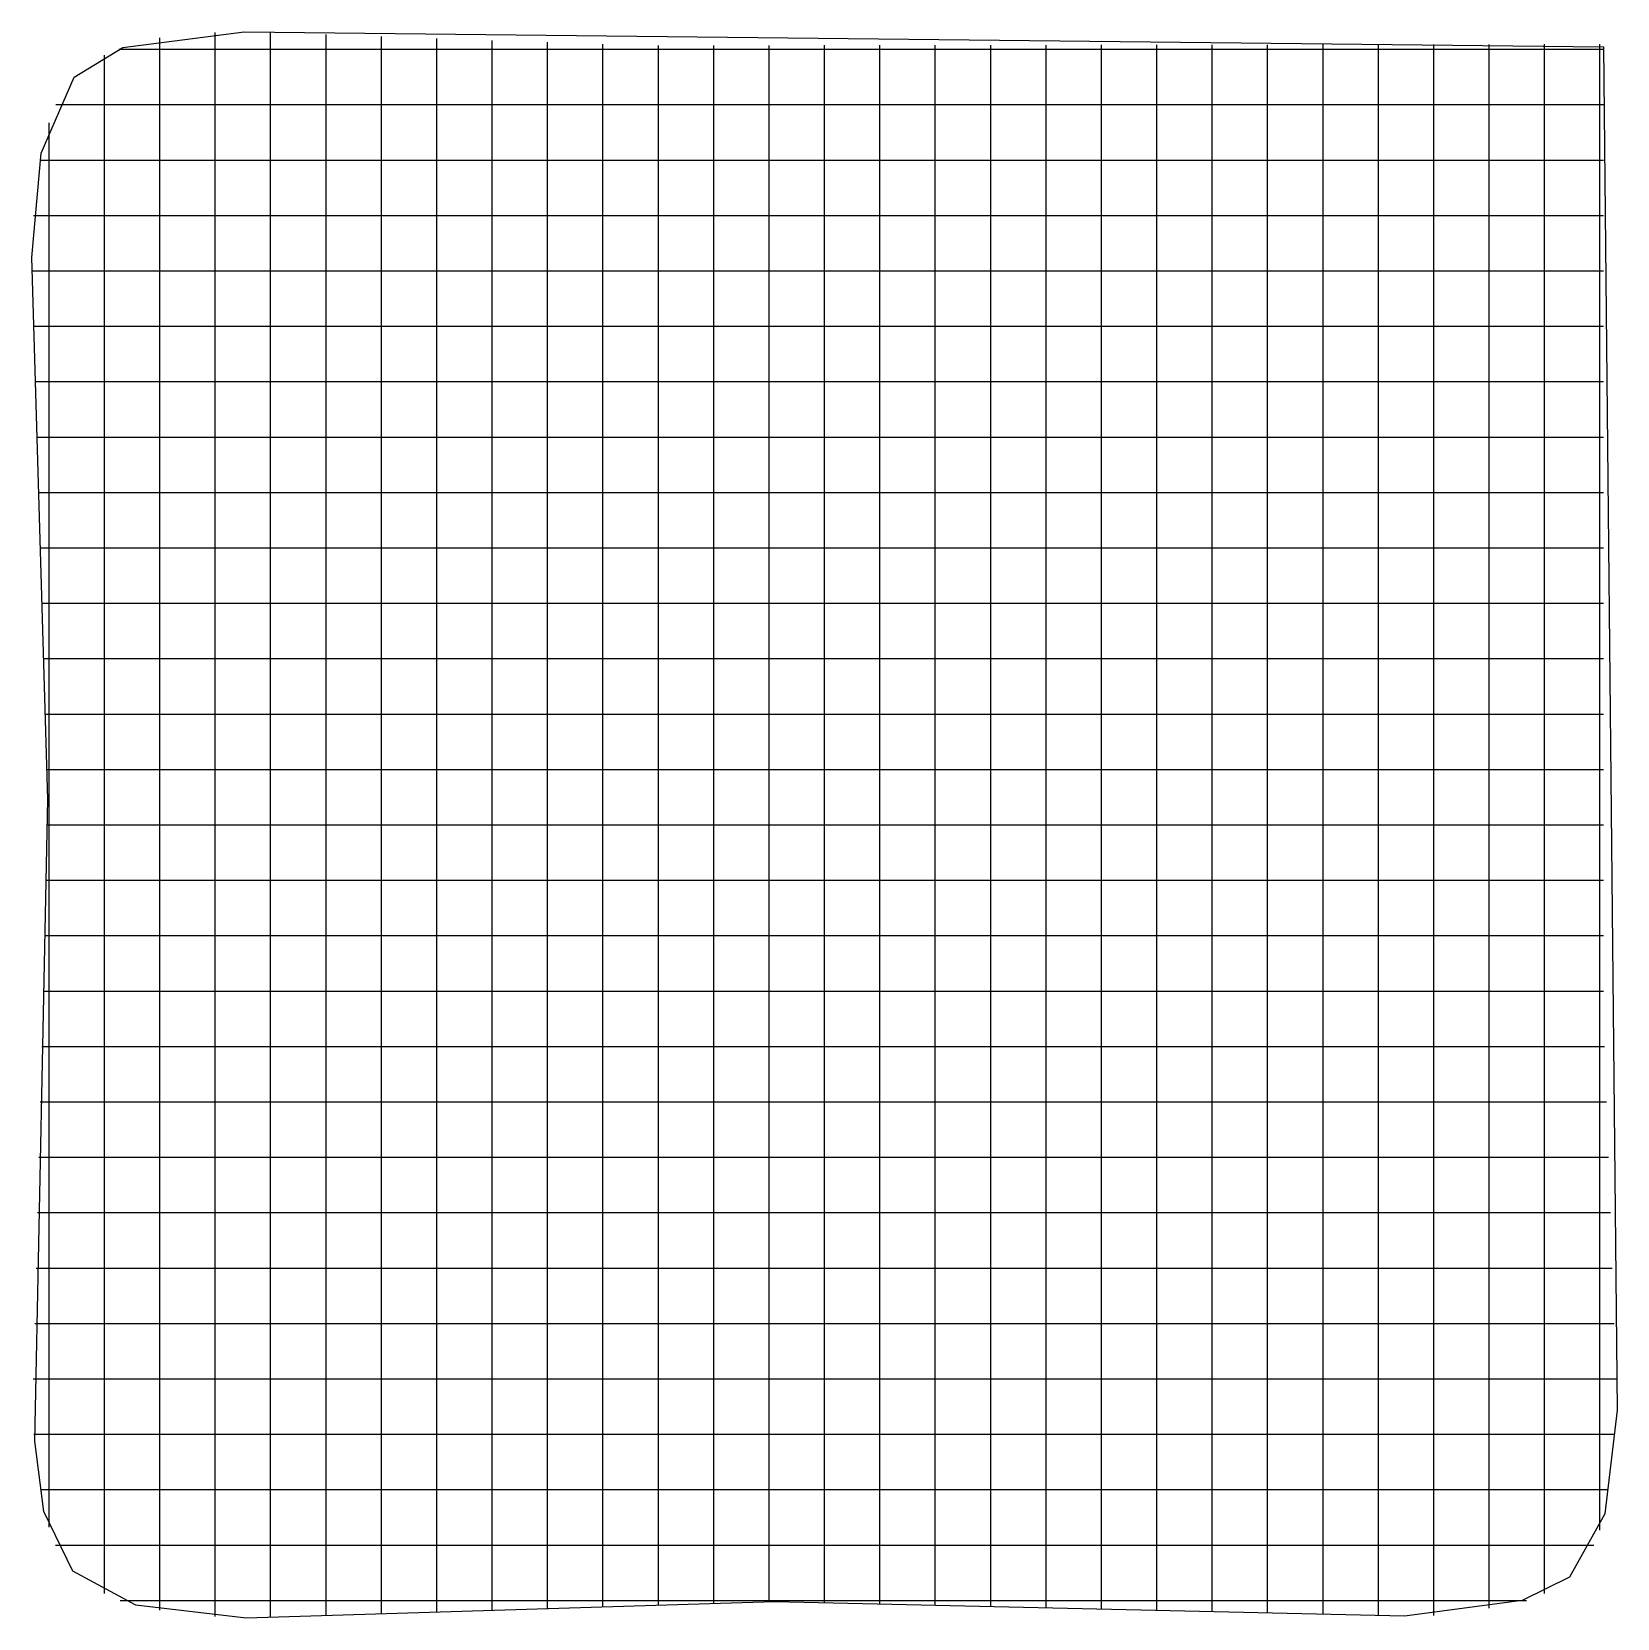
# Model space of a CAD drawing. Header units: metres. Extents: x 0.4 to 14.7, y 0.4 to 14.7.
import ezdxf

# ---------------------------------------------------------------- set-up
doc = ezdxf.new("R2010")
doc.units = ezdxf.units.M

msp = doc.modelspace()

# ---------------------------------------------------------------- linework, layer by layer
for p, q in [((1.593, 14.615), (1.593, 14.695)), ((1.593, 13.669), (1.593, 14.615)), ((2.093, 14.743), (2.093, 14.744)), ((2.093, 14.663), (2.093, 14.743)), ((2.093, 13.64), (2.093, 14.663)), ((2.593, 14.662), (2.593, 14.742)), ((2.593, 13.633), (2.593, 14.662)), ((3.093, 14.644), (3.093, 14.724)), ((3.093, 13.64), (3.093, 14.644)), ((3.593, 14.627), (3.593, 14.707)), ((3.593, 13.647), (3.593, 14.627)), ((4.093, 14.609), (4.093, 14.69)), ((4.093, 13.653), (4.093, 14.609)), ((4.593, 14.592), (4.593, 14.672)), ((5.093, 14.575), (5.093, 14.655)), ((5.593, 14.557), (5.593, 14.637)), ((6.093, 14.545), (6.093, 14.625)), ((6.593, 14.546), (6.593, 14.626)), ((7.093, 14.547), (7.093, 14.627)), ((7.593, 14.548), (7.593, 14.628)), ((8.093, 14.548), (8.093, 14.628)), ((8.593, 14.549), (8.593, 14.629)), ((9.093, 14.55), (9.093, 14.63)), ((9.593, 14.55), (9.593, 14.63)), ((10.093, 14.551), (10.093, 14.631)), ((10.593, 14.552), (10.593, 14.632)), ((11.093, 14.553), (11.093, 14.633)), ((11.593, 14.553), (11.593, 14.633)), ((12.093, 14.554), (12.093, 14.634)), ((12.593, 14.555), (12.593, 14.635)), ((13.093, 14.556), (13.093, 14.636)), ((13.593, 14.556), (13.593, 14.636)), ((14.093, 14.557), (14.093, 14.637)), ((14.593, 14.558), (14.593, 14.638)), ((1.093, 14.456), (1.093, 14.537)), ((1.221, 14.592), (1.301, 14.592)), ((1.221, 14.592), (1.301, 14.592)), ((1.301, 14.592), (1.671, 14.592)), ((1.671, 14.592), (1.891, 14.592)), ((1.891, 14.592), (2.292, 14.592)), ((2.292, 14.592), (3.391, 14.592)), ((3.391, 14.592), (3.471, 14.592)), ((3.471, 14.592), (3.691, 14.592)), ((3.691, 14.592), (4.092, 14.592)), ((4.092, 14.592), (5.191, 14.592)), ((4.593, 13.66), (4.593, 14.592)), ((5.093, 13.667), (5.093, 14.575)), ((5.191, 14.592), (5.271, 14.592)), ((5.271, 14.592), (5.491, 14.592)), ((5.491, 14.592), (5.718, 14.592)), ((5.593, 13.674), (5.593, 14.557)), ((5.718, 14.592), (5.798, 14.592)), ((5.798, 14.592), (6.897, 14.592)), ((6.093, 13.683), (6.093, 14.545)), ((6.593, 13.694), (6.593, 14.546)), ((6.897, 14.592), (7.298, 14.592)), ((7.093, 13.706), (7.093, 14.547)), ((7.298, 14.592), (7.518, 14.592)), ((7.518, 14.592), (7.598, 14.592)), ((7.593, 13.703), (7.593, 14.548)), ((7.598, 14.592), (8.697, 14.592)), ((8.093, 13.695), (8.093, 14.548)), ((8.593, 13.686), (8.593, 14.549)), ((8.697, 14.592), (9.098, 14.592)), ((9.093, 13.678), (9.093, 14.55)), ((9.098, 14.592), (9.318, 14.592)), ((9.318, 14.592), (9.398, 14.592)), ((9.398, 14.592), (10.497, 14.592)), ((9.593, 13.669), (9.593, 14.55)), ((10.093, 13.66), (10.093, 14.551)), ((10.497, 14.592), (10.898, 14.592)), ((10.593, 13.652), (10.593, 14.552)), ((10.898, 14.592), (11.118, 14.592)), ((11.093, 13.643), (11.093, 14.553)), ((11.118, 14.592), (11.198, 14.592)), ((11.198, 14.592), (12.297, 14.592)), ((11.593, 13.634), (11.593, 14.553)), ((12.093, 13.626), (12.093, 14.554)), ((12.297, 14.592), (12.698, 14.592)), ((12.593, 13.617), (12.593, 14.555)), ((12.698, 14.592), (12.918, 14.592)), ((12.918, 14.592), (12.998, 14.592)), ((12.998, 14.592), (14.097, 14.592)), ((13.093, 13.618), (13.093, 14.556)), ((13.593, 13.667), (13.593, 14.556)), ((14.093, 13.764), (14.093, 14.557)), ((14.097, 14.592), (14.406, 14.592)), ((14.406, 14.592), (14.626, 14.592)), ((14.593, 14.183), (14.593, 14.558)), ((1.093, 13.737), (1.093, 14.456)), ((14.593, 13.964), (14.593, 14.183)), ((0.654, 14.092), (0.734, 14.092)), ((0.654, 14.092), (0.734, 14.092)), ((0.734, 14.092), (1.519, 14.092)), ((1.519, 14.092), (1.921, 14.092)), ((1.921, 14.092), (2.141, 14.092)), ((2.141, 14.092), (2.221, 14.092)), ((2.221, 14.092), (3.319, 14.092)), ((3.319, 14.092), (3.721, 14.092)), ((3.721, 14.092), (3.941, 14.092)), ((3.941, 14.092), (4.021, 14.092)), ((4.021, 14.092), (5.119, 14.092)), ((5.119, 14.092), (5.521, 14.092)), ((5.521, 14.092), (5.741, 14.092)), ((5.741, 14.092), (5.821, 14.092)), ((5.821, 14.092), (6.919, 14.092)), ((6.919, 14.092), (7.321, 14.092)), ((7.321, 14.092), (7.541, 14.092)), ((7.541, 14.092), (7.621, 14.092)), ((7.621, 14.092), (8.719, 14.092)), ((8.719, 14.092), (9.121, 14.092)), ((9.121, 14.092), (9.341, 14.092)), ((9.341, 14.092), (9.421, 14.092)), ((9.421, 14.092), (10.519, 14.092)), ((10.519, 14.092), (10.921, 14.092)), ((10.921, 14.092), (11.141, 14.092)), ((11.141, 14.092), (11.221, 14.092)), ((11.221, 14.092), (12.319, 14.092)), ((12.319, 14.092), (12.721, 14.092)), ((12.721, 14.092), (12.941, 14.092)), ((12.941, 14.092), (13.021, 14.092)), ((13.021, 14.092), (14.119, 14.092)), ((14.119, 14.092), (14.406, 14.092)), ((14.406, 14.092), (14.626, 14.092)), ((0.593, 13.874), (0.593, 13.929)), ((14.593, 13.562), (14.593, 13.964)), ((0.593, 13.794), (0.593, 13.874)), ((0.593, 12.695), (0.593, 13.794)), ((14.093, 13.362), (14.093, 13.764)), ((1.093, 13.335), (1.093, 13.737)), ((1.593, 13.268), (1.593, 13.669)), ((2.093, 13.238), (2.093, 13.64)), ((2.593, 13.231), (2.593, 13.633)), ((3.093, 13.238), (3.093, 13.64)), ((3.593, 13.245), (3.593, 13.647)), ((4.093, 13.251), (4.093, 13.653)), ((4.593, 13.259), (4.593, 13.66)), ((5.093, 13.266), (5.093, 13.667)), ((5.593, 13.273), (5.593, 13.674)), ((6.093, 13.281), (6.093, 13.683)), ((6.593, 13.292), (6.593, 13.694)), ((7.093, 13.304), (7.093, 13.706)), ((7.593, 13.302), (7.593, 13.703)), ((8.093, 13.293), (8.093, 13.695)), ((8.593, 13.284), (8.593, 13.686)), ((9.093, 13.276), (9.093, 13.678)), ((9.593, 13.267), (9.593, 13.669)), ((10.093, 13.259), (10.093, 13.66)), ((10.593, 13.25), (10.593, 13.652)), ((11.093, 13.241), (11.093, 13.643)), ((11.593, 13.233), (11.593, 13.634)), ((12.093, 13.224), (12.093, 13.626)), ((12.593, 13.216), (12.593, 13.617)), ((13.093, 13.216), (13.093, 13.618)), ((13.593, 13.266), (13.593, 13.667)), ((0.511, 13.592), (0.591, 13.592)), ((0.511, 13.592), (0.591, 13.592)), ((0.591, 13.592), (1.481, 13.592)), ((1.481, 13.592), (1.883, 13.592)), ((1.883, 13.592), (2.102, 13.592)), ((2.102, 13.592), (2.183, 13.592)), ((2.183, 13.592), (3.281, 13.592)), ((3.281, 13.592), (3.683, 13.592)), ((3.683, 13.592), (3.902, 13.592)), ((3.902, 13.592), (3.983, 13.592)), ((3.983, 13.592), (5.081, 13.592)), ((5.081, 13.592), (5.483, 13.592)), ((5.483, 13.592), (5.702, 13.592)), ((5.702, 13.592), (5.783, 13.592)), ((5.783, 13.592), (6.881, 13.592)), ((6.881, 13.592), (7.283, 13.592)), ((7.283, 13.592), (7.502, 13.592)), ((7.502, 13.592), (7.583, 13.592)), ((7.583, 13.592), (8.681, 13.592)), ((8.681, 13.592), (9.083, 13.592)), ((9.083, 13.592), (9.302, 13.592)), ((9.302, 13.592), (9.383, 13.592)), ((9.383, 13.592), (10.481, 13.592)), ((10.481, 13.592), (10.883, 13.592)), ((10.883, 13.592), (11.102, 13.592)), ((11.102, 13.592), (11.183, 13.592)), ((11.183, 13.592), (12.281, 13.592)), ((12.281, 13.592), (12.683, 13.592)), ((12.683, 13.592), (12.902, 13.592)), ((12.902, 13.592), (12.983, 13.592)), ((12.983, 13.592), (14.081, 13.592)), ((14.081, 13.592), (14.406, 13.592)), ((14.406, 13.592), (14.626, 13.592)), ((14.593, 12.463), (14.593, 13.562)), ((1.093, 13.115), (1.093, 13.335)), ((14.093, 13.142), (14.093, 13.362)), ((1.593, 13.048), (1.593, 13.268)), ((2.093, 13.019), (2.093, 13.238)), ((2.593, 13.011), (2.593, 13.231)), ((3.093, 13.018), (3.093, 13.238)), ((3.593, 13.026), (3.593, 13.245)), ((4.093, 13.033), (4.093, 13.251)), ((4.593, 13.039), (4.593, 13.259)), ((5.093, 13.046), (5.093, 13.266)), ((5.593, 13.053), (5.593, 13.273)), ((6.093, 13.062), (6.093, 13.281)), ((6.593, 13.074), (6.593, 13.292)), ((7.093, 13.085), (7.093, 13.304)), ((7.593, 13.082), (7.593, 13.302)), ((8.093, 13.073), (8.093, 13.293)), ((8.593, 13.065), (8.593, 13.284)), ((9.093, 13.056), (9.093, 13.276)), ((9.593, 13.047), (9.593, 13.267)), ((10.093, 13.039), (10.093, 13.259)), ((10.593, 13.03), (10.593, 13.25)), ((11.093, 13.022), (11.093, 13.241)), ((11.593, 13.013), (11.593, 13.233)), ((12.093, 13.005), (12.093, 13.224)), ((12.593, 12.996), (12.593, 13.216)), ((13.093, 12.996), (13.093, 13.216)), ((13.593, 13.046), (13.593, 13.266)), ((0.451, 13.092), (0.531, 13.092)), ((0.451, 13.092), (0.531, 13.092)), ((0.531, 13.092), (1.465, 13.092)), ((1.093, 13.035), (1.093, 13.115)), ((1.093, 11.937), (1.093, 13.035)), ((1.465, 13.092), (1.867, 13.092)), ((1.593, 12.968), (1.593, 13.048)), ((1.867, 13.092), (2.086, 13.092)), ((2.086, 13.092), (2.167, 13.092)), ((2.167, 13.092), (3.265, 13.092)), ((3.265, 13.092), (3.667, 13.092)), ((3.667, 13.092), (3.886, 13.092)), ((3.886, 13.092), (3.967, 13.092)), ((3.967, 13.092), (5.065, 13.092)), ((4.093, 12.952), (4.093, 13.033)), ((4.593, 12.959), (4.593, 13.039)), ((5.065, 13.092), (5.467, 13.092)), ((5.093, 12.966), (5.093, 13.046)), ((5.467, 13.092), (5.686, 13.092)), ((5.593, 12.973), (5.593, 13.053)), ((5.686, 13.092), (5.767, 13.092)), ((5.767, 13.092), (6.865, 13.092)), ((6.093, 12.981), (6.093, 13.062)), ((6.593, 12.993), (6.593, 13.074)), ((6.865, 13.092), (7.267, 13.092)), ((7.093, 13.004), (7.093, 13.085)), ((7.267, 13.092), (7.486, 13.092)), ((7.486, 13.092), (7.567, 13.092)), ((7.567, 13.092), (8.665, 13.092)), ((7.593, 13.002), (7.593, 13.082)), ((8.093, 12.993), (8.093, 13.073)), ((8.593, 12.984), (8.593, 13.065)), ((8.665, 13.092), (9.067, 13.092)), ((9.067, 13.092), (9.286, 13.092)), ((9.093, 12.976), (9.093, 13.056)), ((9.286, 13.092), (9.367, 13.092)), ((9.367, 13.092), (10.465, 13.092)), ((9.593, 12.967), (9.593, 13.047)), ((10.093, 12.959), (10.093, 13.039)), ((10.465, 13.092), (10.867, 13.092)), ((10.593, 12.95), (10.593, 13.03)), ((10.867, 13.092), (11.086, 13.092)), ((11.086, 13.092), (11.167, 13.092)), ((11.167, 13.092), (12.265, 13.092)), ((12.265, 13.092), (12.667, 13.092)), ((12.667, 13.092), (12.886, 13.092)), ((12.886, 13.092), (12.967, 13.092)), ((12.967, 13.092), (14.065, 13.092)), ((13.593, 12.966), (13.593, 13.046)), ((14.065, 13.092), (14.406, 13.092)), ((14.093, 13.062), (14.093, 13.142)), ((14.093, 11.964), (14.093, 13.062)), ((14.406, 13.092), (14.626, 13.092)), ((1.593, 11.869), (1.593, 12.968)), ((2.093, 12.939), (2.093, 13.019)), ((2.093, 11.84), (2.093, 12.939)), ((2.593, 12.931), (2.593, 13.011)), ((2.593, 11.833), (2.593, 12.931)), ((3.093, 12.938), (3.093, 13.018)), ((3.093, 11.84), (3.093, 12.938)), ((3.593, 12.945), (3.593, 13.026)), ((3.593, 11.847), (3.593, 12.945)), ((4.093, 11.853), (4.093, 12.952)), ((4.593, 11.86), (4.593, 12.959)), ((5.093, 11.867), (5.093, 12.966)), ((5.593, 11.874), (5.593, 12.973)), ((6.093, 11.883), (6.093, 12.981)), ((6.593, 11.894), (6.593, 12.993)), ((7.093, 11.906), (7.093, 13.004)), ((7.593, 11.903), (7.593, 13.002)), ((8.093, 11.895), (8.093, 12.993)), ((8.593, 11.886), (8.593, 12.984)), ((9.093, 11.878), (9.093, 12.976)), ((9.593, 11.869), (9.593, 12.967)), ((10.093, 11.86), (10.093, 12.959)), ((10.593, 11.852), (10.593, 12.95)), ((11.093, 12.942), (11.093, 13.022)), ((11.093, 11.843), (11.093, 12.942)), ((11.593, 12.933), (11.593, 13.013)), ((11.593, 11.834), (11.593, 12.933)), ((12.093, 12.924), (12.093, 13.005)), ((12.093, 11.826), (12.093, 12.924)), ((12.593, 12.916), (12.593, 12.996)), ((12.593, 11.817), (12.593, 12.916)), ((13.093, 12.916), (13.093, 12.996)), ((13.093, 11.818), (13.093, 12.916)), ((13.593, 11.867), (13.593, 12.966)), ((0.593, 12.294), (0.593, 12.695)), ((0.438, 12.592), (0.518, 12.592)), ((0.438, 12.592), (0.518, 12.592)), ((0.518, 12.592), (1.461, 12.592)), ((1.461, 12.592), (1.863, 12.592)), ((1.863, 12.592), (2.083, 12.592)), ((2.083, 12.592), (2.163, 12.592)), ((2.163, 12.592), (3.261, 12.592)), ((3.261, 12.592), (3.663, 12.592)), ((3.663, 12.592), (3.883, 12.592)), ((3.883, 12.592), (3.963, 12.592)), ((3.963, 12.592), (5.061, 12.592)), ((5.061, 12.592), (5.463, 12.592)), ((5.463, 12.592), (5.683, 12.592)), ((5.683, 12.592), (5.763, 12.592)), ((5.763, 12.592), (6.861, 12.592)), ((6.861, 12.592), (7.263, 12.592)), ((7.263, 12.592), (7.483, 12.592)), ((7.483, 12.592), (7.563, 12.592)), ((7.563, 12.592), (8.661, 12.592)), ((8.661, 12.592), (9.063, 12.592)), ((9.063, 12.592), (9.283, 12.592)), ((9.283, 12.592), (9.363, 12.592)), ((9.363, 12.592), (10.461, 12.592)), ((10.461, 12.592), (10.863, 12.592)), ((10.863, 12.592), (11.083, 12.592)), ((11.083, 12.592), (11.163, 12.592)), ((11.163, 12.592), (12.261, 12.592)), ((12.261, 12.592), (12.663, 12.592)), ((12.663, 12.592), (12.883, 12.592)), ((12.883, 12.592), (12.963, 12.592)), ((12.963, 12.592), (14.061, 12.592)), ((14.061, 12.592), (14.406, 12.592)), ((14.406, 12.592), (14.626, 12.592)), ((14.593, 12.383), (14.593, 12.463)), ((14.593, 12.164), (14.593, 12.383)), ((0.593, 12.074), (0.593, 12.294)), ((0.453, 12.092), (0.533, 12.092)), ((0.453, 12.092), (0.533, 12.092)), ((0.533, 12.092), (1.465, 12.092)), ((0.593, 11.994), (0.593, 12.074)), ((1.465, 12.092), (1.867, 12.092)), ((1.867, 12.092), (2.087, 12.092)), ((2.087, 12.092), (2.167, 12.092)), ((2.167, 12.092), (3.265, 12.092)), ((3.265, 12.092), (3.667, 12.092)), ((3.667, 12.092), (3.887, 12.092)), ((3.887, 12.092), (3.967, 12.092)), ((3.967, 12.092), (5.065, 12.092)), ((5.065, 12.092), (5.467, 12.092)), ((5.467, 12.092), (5.687, 12.092)), ((5.687, 12.092), (5.767, 12.092)), ((5.767, 12.092), (6.865, 12.092)), ((6.865, 12.092), (7.267, 12.092)), ((7.267, 12.092), (7.487, 12.092)), ((7.487, 12.092), (7.567, 12.092)), ((7.567, 12.092), (8.665, 12.092)), ((8.665, 12.092), (9.067, 12.092)), ((9.067, 12.092), (9.287, 12.092)), ((9.287, 12.092), (9.367, 12.092)), ((9.367, 12.092), (10.465, 12.092)), ((10.465, 12.092), (10.867, 12.092)), ((10.867, 12.092), (11.087, 12.092)), ((11.087, 12.092), (11.167, 12.092)), ((11.167, 12.092), (12.265, 12.092)), ((12.265, 12.092), (12.667, 12.092)), ((12.667, 12.092), (12.887, 12.092)), ((12.887, 12.092), (12.967, 12.092)), ((12.967, 12.092), (14.065, 12.092)), ((14.065, 12.092), (14.406, 12.092)), ((14.406, 12.092), (14.626, 12.092)), ((14.593, 11.762), (14.593, 12.164)), ((0.593, 10.895), (0.593, 11.994)), ((1.093, 11.535), (1.093, 11.937)), ((6.593, 11.492), (6.593, 11.894)), ((7.093, 11.504), (7.093, 11.906)), ((7.593, 11.502), (7.593, 11.903)), ((8.093, 11.493), (8.093, 11.895)), ((8.593, 11.484), (8.593, 11.886)), ((14.093, 11.562), (14.093, 11.964)), ((1.593, 11.468), (1.593, 11.869)), ((2.093, 11.438), (2.093, 11.84)), ((2.593, 11.431), (2.593, 11.833)), ((3.093, 11.438), (3.093, 11.84)), ((3.593, 11.445), (3.593, 11.847)), ((4.093, 11.451), (4.093, 11.853)), ((4.593, 11.459), (4.593, 11.86)), ((5.093, 11.466), (5.093, 11.867)), ((5.593, 11.473), (5.593, 11.874)), ((6.093, 11.481), (6.093, 11.883)), ((9.093, 11.476), (9.093, 11.878)), ((9.593, 11.467), (9.593, 11.869)), ((10.093, 11.459), (10.093, 11.86)), ((10.593, 11.45), (10.593, 11.852)), ((11.093, 11.441), (11.093, 11.843)), ((11.593, 11.433), (11.593, 11.834)), ((12.093, 11.424), (12.093, 11.826)), ((12.593, 11.416), (12.593, 11.817)), ((13.093, 11.416), (13.093, 11.818)), ((13.593, 11.466), (13.593, 11.867)), ((14.593, 10.663), (14.593, 11.762)), ((0.468, 11.592), (0.548, 11.592)), ((0.468, 11.592), (0.548, 11.592)), ((0.548, 11.592), (1.47, 11.592)), ((1.093, 11.315), (1.093, 11.535)), ((1.47, 11.592), (1.871, 11.592)), ((1.593, 11.248), (1.593, 11.468)), ((1.871, 11.592), (2.091, 11.592)), ((2.091, 11.592), (2.171, 11.592)), ((2.171, 11.592), (3.27, 11.592)), ((3.27, 11.592), (3.671, 11.592)), ((3.671, 11.592), (3.891, 11.592)), ((3.891, 11.592), (3.971, 11.592)), ((3.971, 11.592), (5.07, 11.592)), ((4.593, 11.239), (4.593, 11.459)), ((5.07, 11.592), (5.471, 11.592)), ((5.093, 11.246), (5.093, 11.466)), ((5.471, 11.592), (5.691, 11.592)), ((5.593, 11.253), (5.593, 11.473)), ((5.691, 11.592), (5.771, 11.592)), ((5.771, 11.592), (6.87, 11.592)), ((6.093, 11.262), (6.093, 11.481)), ((6.593, 11.274), (6.593, 11.492)), ((6.87, 11.592), (7.271, 11.592)), ((7.093, 11.285), (7.093, 11.504)), ((7.271, 11.592), (7.491, 11.592)), ((7.491, 11.592), (7.571, 11.592)), ((7.571, 11.592), (8.67, 11.592)), ((7.593, 11.282), (7.593, 11.502)), ((8.093, 11.273), (8.093, 11.493)), ((8.593, 11.265), (8.593, 11.484)), ((8.67, 11.592), (9.071, 11.592)), ((9.071, 11.592), (9.291, 11.592)), ((9.093, 11.256), (9.093, 11.476)), ((9.291, 11.592), (9.371, 11.592)), ((9.371, 11.592), (10.47, 11.592)), ((9.593, 11.247), (9.593, 11.467)), ((10.093, 11.239), (10.093, 11.459)), ((10.47, 11.592), (10.871, 11.592)), ((10.871, 11.592), (11.091, 11.592)), ((11.091, 11.592), (11.171, 11.592)), ((11.171, 11.592), (12.27, 11.592)), ((12.27, 11.592), (12.671, 11.592)), ((12.671, 11.592), (12.891, 11.592)), ((12.891, 11.592), (12.971, 11.592)), ((12.971, 11.592), (14.07, 11.592)), ((13.593, 11.246), (13.593, 11.466)), ((14.07, 11.592), (14.406, 11.592)), ((14.093, 11.342), (14.093, 11.562)), ((14.406, 11.592), (14.626, 11.592)), ((1.093, 11.235), (1.093, 11.315)), ((2.093, 11.219), (2.093, 11.438)), ((2.593, 11.211), (2.593, 11.431)), ((3.093, 11.218), (3.093, 11.438)), ((3.593, 11.226), (3.593, 11.445)), ((4.093, 11.233), (4.093, 11.451)), ((10.593, 11.23), (10.593, 11.45)), ((11.093, 11.222), (11.093, 11.441)), ((11.593, 11.213), (11.593, 11.433)), ((12.093, 11.205), (12.093, 11.424)), ((12.593, 11.196), (12.593, 11.416)), ((13.093, 11.196), (13.093, 11.416)), ((14.093, 11.262), (14.093, 11.342)), ((1.093, 10.137), (1.093, 11.235)), ((1.593, 11.168), (1.593, 11.248)), ((2.093, 11.139), (2.093, 11.219)), ((2.593, 11.131), (2.593, 11.211)), ((3.093, 11.138), (3.093, 11.218)), ((3.593, 11.145), (3.593, 11.226)), ((4.093, 11.152), (4.093, 11.233)), ((4.593, 11.159), (4.593, 11.239)), ((5.093, 11.166), (5.093, 11.246)), ((5.593, 11.173), (5.593, 11.253)), ((5.593, 10.074), (5.593, 11.173)), ((6.093, 11.181), (6.093, 11.262)), ((6.093, 10.083), (6.093, 11.181)), ((6.593, 11.193), (6.593, 11.274)), ((6.593, 10.094), (6.593, 11.193)), ((7.093, 11.204), (7.093, 11.285)), ((7.093, 10.106), (7.093, 11.204)), ((7.593, 11.202), (7.593, 11.282)), ((7.593, 10.103), (7.593, 11.202)), ((8.093, 11.193), (8.093, 11.273)), ((8.093, 10.095), (8.093, 11.193)), ((8.593, 11.184), (8.593, 11.265)), ((8.593, 10.086), (8.593, 11.184)), ((9.093, 11.176), (9.093, 11.256)), ((9.093, 10.078), (9.093, 11.176)), ((9.593, 11.167), (9.593, 11.247)), ((10.093, 11.159), (10.093, 11.239)), ((10.593, 11.15), (10.593, 11.23)), ((11.093, 11.142), (11.093, 11.222)), ((11.593, 11.133), (11.593, 11.213)), ((12.093, 11.124), (12.093, 11.205)), ((12.593, 11.116), (12.593, 11.196)), ((13.093, 11.116), (13.093, 11.196)), ((13.593, 11.166), (13.593, 11.246)), ((14.093, 10.164), (14.093, 11.262)), ((0.484, 11.092), (0.564, 11.092)), ((0.484, 11.092), (0.564, 11.092)), ((0.564, 11.092), (1.474, 11.092)), ((1.474, 11.092), (1.875, 11.092)), ((1.593, 10.069), (1.593, 11.168)), ((1.875, 11.092), (2.095, 11.092)), ((2.093, 10.04), (2.093, 11.139)), ((2.095, 11.092), (2.175, 11.092)), ((2.175, 11.092), (3.274, 11.092)), ((2.593, 10.033), (2.593, 11.131)), ((3.093, 10.04), (3.093, 11.138)), ((3.274, 11.092), (3.675, 11.092)), ((3.593, 10.047), (3.593, 11.145)), ((3.675, 11.092), (3.895, 11.092)), ((3.895, 11.092), (3.975, 11.092)), ((3.975, 11.092), (5.074, 11.092)), ((4.093, 10.053), (4.093, 11.152)), ((4.593, 10.06), (4.593, 11.159)), ((5.074, 11.092), (5.475, 11.092)), ((5.093, 10.067), (5.093, 11.166)), ((5.475, 11.092), (5.695, 11.092)), ((5.695, 11.092), (5.775, 11.092)), ((5.775, 11.092), (6.874, 11.092)), ((6.874, 11.092), (7.275, 11.092)), ((7.275, 11.092), (7.495, 11.092)), ((7.495, 11.092), (7.575, 11.092)), ((7.575, 11.092), (8.674, 11.092)), ((8.674, 11.092), (9.075, 11.092)), ((9.075, 11.092), (9.295, 11.092)), ((9.295, 11.092), (9.375, 11.092)), ((9.375, 11.092), (10.474, 11.092)), ((9.593, 10.069), (9.593, 11.167)), ((10.093, 10.06), (10.093, 11.159)), ((10.474, 11.092), (10.875, 11.092)), ((10.593, 10.052), (10.593, 11.15)), ((10.875, 11.092), (11.095, 11.092)), ((11.093, 10.043), (11.093, 11.142)), ((11.095, 11.092), (11.175, 11.092)), ((11.175, 11.092), (12.274, 11.092)), ((11.593, 10.034), (11.593, 11.133)), ((12.093, 10.026), (12.093, 11.124)), ((12.274, 11.092), (12.675, 11.092)), ((12.593, 10.017), (12.593, 11.116)), ((12.675, 11.092), (12.895, 11.092)), ((12.895, 11.092), (12.975, 11.092)), ((12.975, 11.092), (14.074, 11.092)), ((13.093, 10.018), (13.093, 11.116)), ((13.593, 10.067), (13.593, 11.166)), ((14.074, 11.092), (14.406, 11.092)), ((14.406, 11.092), (14.626, 11.092)), ((0.593, 10.494), (0.593, 10.895)), ((14.593, 10.583), (14.593, 10.663)), ((0.499, 10.592), (0.579, 10.592)), ((0.499, 10.592), (0.579, 10.592)), ((0.579, 10.592), (1.478, 10.592)), ((0.593, 10.274), (0.593, 10.494)), ((1.478, 10.592), (1.879, 10.592)), ((1.879, 10.592), (2.099, 10.592)), ((2.099, 10.592), (2.179, 10.592)), ((2.179, 10.592), (3.278, 10.592)), ((3.278, 10.592), (3.679, 10.592)), ((3.679, 10.592), (3.899, 10.592)), ((3.899, 10.592), (3.979, 10.592)), ((3.979, 10.592), (5.078, 10.592)), ((5.078, 10.592), (5.479, 10.592)), ((5.479, 10.592), (5.699, 10.592)), ((5.699, 10.592), (5.779, 10.592)), ((5.779, 10.592), (6.878, 10.592)), ((6.878, 10.592), (7.279, 10.592)), ((7.279, 10.592), (7.499, 10.592)), ((7.499, 10.592), (7.579, 10.592)), ((7.579, 10.592), (8.678, 10.592)), ((8.678, 10.592), (9.079, 10.592)), ((9.079, 10.592), (9.299, 10.592)), ((9.299, 10.592), (9.379, 10.592)), ((9.379, 10.592), (10.478, 10.592)), ((10.478, 10.592), (10.879, 10.592)), ((10.879, 10.592), (11.099, 10.592)), ((11.099, 10.592), (11.179, 10.592)), ((11.179, 10.592), (12.278, 10.592)), ((12.278, 10.592), (12.679, 10.592)), ((12.679, 10.592), (12.899, 10.592)), ((12.899, 10.592), (12.979, 10.592)), ((12.979, 10.592), (14.078, 10.592)), ((14.078, 10.592), (14.406, 10.592)), ((14.406, 10.592), (14.626, 10.592)), ((14.593, 10.364), (14.593, 10.583)), ((14.593, 9.962), (14.593, 10.364)), ((0.593, 10.194), (0.593, 10.274)), ((0.593, 9.095), (0.593, 10.194)), ((0.514, 10.092), (0.594, 10.092)), ((0.514, 10.092), (0.594, 10.092)), ((0.594, 10.092), (1.482, 10.092)), ((1.093, 9.735), (1.093, 10.137)), ((1.482, 10.092), (1.883, 10.092)), ((1.593, 9.668), (1.593, 10.069)), ((1.883, 10.092), (2.103, 10.092)), ((2.093, 9.638), (2.093, 10.04)), ((2.103, 10.092), (2.183, 10.092)), ((2.183, 10.092), (3.282, 10.092)), ((2.593, 9.631), (2.593, 10.033)), ((3.093, 9.638), (3.093, 10.04)), ((3.282, 10.092), (3.683, 10.092)), ((3.593, 9.645), (3.593, 10.047)), ((3.683, 10.092), (3.903, 10.092)), ((3.903, 10.092), (3.983, 10.092)), ((3.983, 10.092), (5.082, 10.092)), ((4.093, 9.651), (4.093, 10.053)), ((4.593, 9.659), (4.593, 10.06)), ((5.082, 10.092), (5.483, 10.092)), ((5.093, 9.666), (5.093, 10.067)), ((5.483, 10.092), (5.703, 10.092)), ((5.593, 9.673), (5.593, 10.074)), ((5.703, 10.092), (5.783, 10.092)), ((5.783, 10.092), (6.882, 10.092)), ((6.093, 9.681), (6.093, 10.083)), ((6.593, 9.692), (6.593, 10.094)), ((6.882, 10.092), (7.283, 10.092)), ((7.093, 9.704), (7.093, 10.106)), ((7.283, 10.092), (7.503, 10.092)), ((7.503, 10.092), (7.583, 10.092)), ((7.583, 10.092), (8.682, 10.092)), ((7.593, 9.702), (7.593, 10.103)), ((8.093, 9.693), (8.093, 10.095)), ((8.593, 9.684), (8.593, 10.086)), ((8.682, 10.092), (9.083, 10.092)), ((9.083, 10.092), (9.303, 10.092)), ((9.093, 9.676), (9.093, 10.078)), ((9.303, 10.092), (9.383, 10.092)), ((9.383, 10.092), (10.482, 10.092)), ((9.593, 9.667), (9.593, 10.069)), ((10.093, 9.659), (10.093, 10.06)), ((10.482, 10.092), (10.883, 10.092)), ((10.593, 9.65), (10.593, 10.052)), ((10.883, 10.092), (11.103, 10.092)), ((11.093, 9.641), (11.093, 10.043)), ((11.103, 10.092), (11.183, 10.092)), ((11.183, 10.092), (12.282, 10.092)), ((11.593, 9.633), (11.593, 10.034)), ((12.093, 9.624), (12.093, 10.026)), ((12.282, 10.092), (12.683, 10.092)), ((12.683, 10.092), (12.903, 10.092)), ((12.903, 10.092), (12.983, 10.092)), ((12.983, 10.092), (14.082, 10.092)), ((13.593, 9.666), (13.593, 10.067)), ((14.082, 10.092), (14.406, 10.092)), ((14.093, 9.762), (14.093, 10.164)), ((14.406, 10.092), (14.626, 10.092)), ((12.593, 9.616), (12.593, 10.017)), ((13.093, 9.616), (13.093, 10.018)), ((14.593, 8.863), (14.593, 9.962)), ((14.093, 9.542), (14.093, 9.762)), ((1.093, 9.515), (1.093, 9.735)), ((1.593, 9.448), (1.593, 9.668)), ((2.093, 9.419), (2.093, 9.638)), ((2.593, 9.411), (2.593, 9.631)), ((3.093, 9.418), (3.093, 9.638)), ((3.593, 9.426), (3.593, 9.645)), ((4.093, 9.433), (4.093, 9.651)), ((4.593, 9.439), (4.593, 9.659)), ((5.093, 9.446), (5.093, 9.666)), ((5.593, 9.453), (5.593, 9.673)), ((6.093, 9.462), (6.093, 9.681)), ((6.593, 9.474), (6.593, 9.692)), ((7.093, 9.485), (7.093, 9.704)), ((7.593, 9.482), (7.593, 9.702)), ((8.093, 9.473), (8.093, 9.693)), ((8.593, 9.465), (8.593, 9.684)), ((9.093, 9.456), (9.093, 9.676)), ((9.593, 9.447), (9.593, 9.667)), ((10.093, 9.439), (10.093, 9.659)), ((10.593, 9.43), (10.593, 9.65)), ((11.093, 9.422), (11.093, 9.641)), ((11.593, 9.413), (11.593, 9.633)), ((12.093, 9.405), (12.093, 9.624)), ((12.593, 9.396), (12.593, 9.616)), ((13.093, 9.396), (13.093, 9.616)), ((13.593, 9.446), (13.593, 9.666)), ((0.529, 9.592), (0.609, 9.592)), ((0.529, 9.592), (0.609, 9.592)), ((0.609, 9.592), (1.486, 9.592)), ((1.093, 9.435), (1.093, 9.515)), ((1.486, 9.592), (1.888, 9.592)), ((1.888, 9.592), (2.107, 9.592)), ((2.107, 9.592), (2.187, 9.592)), ((2.187, 9.592), (3.286, 9.592)), ((3.286, 9.592), (3.688, 9.592)), ((3.688, 9.592), (3.907, 9.592)), ((3.907, 9.592), (3.987, 9.592)), ((3.987, 9.592), (5.086, 9.592)), ((5.086, 9.592), (5.488, 9.592)), ((5.488, 9.592), (5.707, 9.592)), ((5.593, 9.373), (5.593, 9.453)), ((5.707, 9.592), (5.787, 9.592)), ((5.787, 9.592), (6.886, 9.592)), ((6.093, 9.381), (6.093, 9.462)), ((6.593, 9.393), (6.593, 9.474)), ((6.886, 9.592), (7.288, 9.592)), ((7.093, 9.404), (7.093, 9.485)), ((7.288, 9.592), (7.507, 9.592)), ((7.507, 9.592), (7.587, 9.592)), ((7.587, 9.592), (8.686, 9.592)), ((7.593, 9.402), (7.593, 9.482)), ((8.093, 9.393), (8.093, 9.473)), ((8.593, 9.384), (8.593, 9.465)), ((8.686, 9.592), (9.088, 9.592)), ((9.088, 9.592), (9.307, 9.592)), ((9.093, 9.376), (9.093, 9.456)), ((9.307, 9.592), (9.387, 9.592)), ((9.387, 9.592), (10.486, 9.592)), ((10.486, 9.592), (10.888, 9.592)), ((10.888, 9.592), (11.107, 9.592)), ((11.107, 9.592), (11.187, 9.592)), ((11.187, 9.592), (12.286, 9.592)), ((12.286, 9.592), (12.688, 9.592)), ((12.688, 9.592), (12.907, 9.592)), ((12.907, 9.592), (12.987, 9.592)), ((12.987, 9.592), (14.086, 9.592)), ((14.086, 9.592), (14.406, 9.592)), ((14.093, 9.462), (14.093, 9.542)), ((14.093, 8.364), (14.093, 9.462)), ((14.406, 9.592), (14.626, 9.592)), ((1.093, 8.337), (1.093, 9.435)), ((1.593, 9.368), (1.593, 9.448)), ((1.593, 8.269), (1.593, 9.368)), ((2.093, 9.339), (2.093, 9.419)), ((2.093, 8.24), (2.093, 9.339)), ((2.593, 9.331), (2.593, 9.411)), ((2.593, 8.233), (2.593, 9.331)), ((3.093, 9.338), (3.093, 9.418)), ((3.093, 8.24), (3.093, 9.338)), ((3.593, 9.345), (3.593, 9.426)), ((3.593, 8.247), (3.593, 9.345)), ((4.093, 9.352), (4.093, 9.433)), ((4.093, 8.253), (4.093, 9.352)), ((4.593, 9.359), (4.593, 9.439)), ((4.593, 8.26), (4.593, 9.359)), ((5.093, 9.366), (5.093, 9.446)), ((5.093, 8.267), (5.093, 9.366)), ((5.593, 8.274), (5.593, 9.373)), ((6.093, 8.283), (6.093, 9.381)), ((6.593, 8.294), (6.593, 9.393)), ((7.093, 8.306), (7.093, 9.404)), ((7.593, 8.303), (7.593, 9.402)), ((8.093, 8.295), (8.093, 9.393)), ((8.593, 8.286), (8.593, 9.384)), ((9.093, 8.278), (9.093, 9.376)), ((9.593, 9.367), (9.593, 9.447)), ((9.593, 8.269), (9.593, 9.367)), ((10.093, 9.359), (10.093, 9.439)), ((10.093, 8.26), (10.093, 9.359)), ((10.593, 9.35), (10.593, 9.43)), ((10.593, 8.252), (10.593, 9.35)), ((11.093, 9.342), (11.093, 9.422)), ((11.093, 8.243), (11.093, 9.342)), ((11.593, 9.333), (11.593, 9.413)), ((11.593, 8.234), (11.593, 9.333)), ((12.093, 9.324), (12.093, 9.405)), ((12.093, 8.226), (12.093, 9.324)), ((12.593, 9.316), (12.593, 9.396)), ((12.593, 8.217), (12.593, 9.316)), ((13.093, 9.316), (13.093, 9.396)), ((13.093, 8.218), (13.093, 9.316)), ((13.593, 9.366), (13.593, 9.446)), ((13.593, 8.267), (13.593, 9.366)), ((0.545, 9.092), (0.625, 9.092)), ((0.545, 9.092), (0.625, 9.092)), ((0.593, 8.694), (0.593, 9.095)), ((0.625, 9.092), (1.49, 9.092)), ((1.49, 9.092), (1.892, 9.092)), ((1.892, 9.092), (2.111, 9.092)), ((2.111, 9.092), (2.192, 9.092)), ((2.192, 9.092), (3.29, 9.092)), ((3.29, 9.092), (3.692, 9.092)), ((3.692, 9.092), (3.911, 9.092)), ((3.911, 9.092), (3.992, 9.092)), ((3.992, 9.092), (5.09, 9.092)), ((5.09, 9.092), (5.492, 9.092)), ((5.492, 9.092), (5.711, 9.092)), ((5.711, 9.092), (5.792, 9.092)), ((5.792, 9.092), (6.89, 9.092)), ((6.89, 9.092), (7.292, 9.092)), ((7.292, 9.092), (7.511, 9.092)), ((7.511, 9.092), (7.592, 9.092)), ((7.592, 9.092), (8.69, 9.092)), ((8.69, 9.092), (9.092, 9.092)), ((9.092, 9.092), (9.311, 9.092)), ((9.311, 9.092), (9.392, 9.092)), ((9.392, 9.092), (10.49, 9.092)), ((10.49, 9.092), (10.892, 9.092)), ((10.892, 9.092), (11.111, 9.092)), ((11.111, 9.092), (11.192, 9.092)), ((11.192, 9.092), (12.29, 9.092)), ((12.29, 9.092), (12.692, 9.092)), ((12.692, 9.092), (12.911, 9.092)), ((12.911, 9.092), (12.992, 9.092)), ((12.992, 9.092), (14.09, 9.092)), ((14.09, 9.092), (14.406, 9.092)), ((14.406, 9.092), (14.626, 9.092)), ((14.593, 8.783), (14.593, 8.863)), ((14.593, 8.564), (14.593, 8.783)), ((0.56, 8.592), (0.64, 8.592)), ((0.56, 8.592), (0.64, 8.592)), ((0.593, 8.474), (0.593, 8.694)), ((0.64, 8.592), (1.494, 8.592)), ((1.494, 8.592), (1.896, 8.592)), ((1.896, 8.592), (2.115, 8.592)), ((2.115, 8.592), (2.196, 8.592)), ((2.196, 8.592), (3.294, 8.592)), ((3.294, 8.592), (3.696, 8.592)), ((3.696, 8.592), (3.915, 8.592)), ((3.915, 8.592), (3.996, 8.592)), ((3.996, 8.592), (5.094, 8.592)), ((5.094, 8.592), (5.496, 8.592)), ((5.496, 8.592), (5.715, 8.592)), ((5.715, 8.592), (5.796, 8.592)), ((5.796, 8.592), (6.894, 8.592)), ((6.894, 8.592), (7.296, 8.592)), ((7.296, 8.592), (7.515, 8.592)), ((7.515, 8.592), (7.596, 8.592)), ((7.596, 8.592), (8.694, 8.592)), ((8.694, 8.592), (9.096, 8.592)), ((9.096, 8.592), (9.315, 8.592)), ((9.315, 8.592), (9.396, 8.592)), ((9.396, 8.592), (10.494, 8.592)), ((10.494, 8.592), (10.896, 8.592)), ((10.896, 8.592), (11.115, 8.592)), ((11.115, 8.592), (11.196, 8.592)), ((11.196, 8.592), (12.294, 8.592)), ((12.294, 8.592), (12.696, 8.592)), ((12.696, 8.592), (12.915, 8.592)), ((12.915, 8.592), (12.996, 8.592)), ((12.996, 8.592), (14.094, 8.592)), ((14.094, 8.592), (14.406, 8.592)), ((14.406, 8.592), (14.626, 8.592)), ((0.593, 8.394), (0.593, 8.474)), ((14.593, 8.162), (14.593, 8.564)), ((0.593, 7.295), (0.593, 8.394)), ((1.093, 7.935), (1.093, 8.337)), ((7.093, 7.904), (7.093, 8.306)), ((14.093, 7.962), (14.093, 8.364)), ((1.593, 7.868), (1.593, 8.269)), ((2.093, 7.838), (2.093, 8.24)), ((2.593, 7.831), (2.593, 8.233)), ((3.093, 7.838), (3.093, 8.24)), ((3.593, 7.845), (3.593, 8.247)), ((4.093, 7.851), (4.093, 8.253)), ((4.593, 7.859), (4.593, 8.26)), ((5.093, 7.866), (5.093, 8.267)), ((5.593, 7.873), (5.593, 8.274)), ((6.093, 7.881), (6.093, 8.283)), ((6.593, 7.892), (6.593, 8.294)), ((7.593, 7.902), (7.593, 8.303)), ((8.093, 7.893), (8.093, 8.295)), ((8.593, 7.884), (8.593, 8.286)), ((9.093, 7.876), (9.093, 8.278)), ((9.593, 7.867), (9.593, 8.269)), ((10.093, 7.859), (10.093, 8.26)), ((10.593, 7.85), (10.593, 8.252)), ((11.093, 7.841), (11.093, 8.243)), ((11.593, 7.833), (11.593, 8.234)), ((12.093, 7.824), (12.093, 8.226)), ((12.593, 7.816), (12.593, 8.217)), ((13.093, 7.816), (13.093, 8.218)), ((13.593, 7.866), (13.593, 8.267)), ((14.593, 7.063), (14.593, 8.162)), ((0.575, 8.092), (0.655, 8.092)), ((0.575, 8.092), (0.655, 8.092)), ((0.655, 8.092), (1.498, 8.092)), ((1.498, 8.092), (1.9, 8.092)), ((1.9, 8.092), (2.12, 8.092)), ((2.12, 8.092), (2.2, 8.092)), ((2.2, 8.092), (3.298, 8.092)), ((3.298, 8.092), (3.7, 8.092)), ((3.7, 8.092), (3.92, 8.092)), ((3.92, 8.092), (4, 8.092)), ((4, 8.092), (5.098, 8.092)), ((5.098, 8.092), (5.5, 8.092)), ((5.5, 8.092), (5.72, 8.092)), ((5.72, 8.092), (5.8, 8.092)), ((5.8, 8.092), (6.898, 8.092)), ((6.898, 8.092), (7.3, 8.092)), ((7.3, 8.092), (7.52, 8.092)), ((7.52, 8.092), (7.6, 8.092)), ((7.6, 8.092), (8.698, 8.092)), ((8.698, 8.092), (9.1, 8.092)), ((9.1, 8.092), (9.32, 8.092)), ((9.32, 8.092), (9.4, 8.092)), ((9.4, 8.092), (10.498, 8.092)), ((10.498, 8.092), (10.9, 8.092)), ((10.9, 8.092), (11.12, 8.092)), ((11.12, 8.092), (11.2, 8.092)), ((11.2, 8.092), (12.298, 8.092)), ((12.298, 8.092), (12.7, 8.092)), ((12.7, 8.092), (12.92, 8.092)), ((12.92, 8.092), (13, 8.092)), ((13, 8.092), (14.098, 8.092)), ((14.098, 8.092), (14.406, 8.092)), ((14.406, 8.092), (14.626, 8.092)), ((1.093, 7.715), (1.093, 7.935)), ((6.093, 7.662), (6.093, 7.881)), ((6.593, 7.674), (6.593, 7.892)), ((7.093, 7.685), (7.093, 7.904)), ((7.593, 7.682), (7.593, 7.902)), ((8.093, 7.673), (8.093, 7.893)), ((8.593, 7.665), (8.593, 7.884)), ((9.093, 7.656), (9.093, 7.876)), ((14.093, 7.742), (14.093, 7.962)), ((1.593, 7.648), (1.593, 7.868)), ((2.093, 7.619), (2.093, 7.838)), ((2.593, 7.611), (2.593, 7.831)), ((3.093, 7.618), (3.093, 7.838)), ((3.593, 7.626), (3.593, 7.845)), ((4.093, 7.633), (4.093, 7.851)), ((4.593, 7.639), (4.593, 7.859)), ((5.093, 7.646), (5.093, 7.866)), ((5.593, 7.653), (5.593, 7.873)), ((9.593, 7.647), (9.593, 7.867)), ((10.093, 7.639), (10.093, 7.859)), ((10.593, 7.63), (10.593, 7.85)), ((11.093, 7.622), (11.093, 7.841)), ((11.593, 7.613), (11.593, 7.833)), ((12.093, 7.605), (12.093, 7.824)), ((12.593, 7.596), (12.593, 7.816)), ((13.093, 7.596), (13.093, 7.816)), ((13.593, 7.646), (13.593, 7.866)), ((14.093, 7.662), (14.093, 7.742)), ((0.576, 7.592), (0.656, 7.592)), ((0.576, 7.592), (0.656, 7.592)), ((0.656, 7.592), (1.498, 7.592)), ((1.093, 7.635), (1.093, 7.715)), ((1.093, 6.537), (1.093, 7.635)), ((1.498, 7.592), (1.9, 7.592)), ((1.593, 7.568), (1.593, 7.648)), ((1.9, 7.592), (2.12, 7.592)), ((2.093, 7.539), (2.093, 7.619)), ((2.12, 7.592), (2.2, 7.592)), ((2.2, 7.592), (3.298, 7.592)), ((2.593, 7.531), (2.593, 7.611)), ((3.093, 7.538), (3.093, 7.618)), ((3.298, 7.592), (3.7, 7.592)), ((3.593, 7.545), (3.593, 7.626)), ((3.7, 7.592), (3.92, 7.592)), ((3.92, 7.592), (4, 7.592)), ((4, 7.592), (5.098, 7.592)), ((4.093, 7.552), (4.093, 7.633)), ((4.593, 7.559), (4.593, 7.639)), ((5.093, 7.566), (5.093, 7.646)), ((5.098, 7.592), (5.5, 7.592)), ((5.5, 7.592), (5.72, 7.592)), ((5.593, 7.573), (5.593, 7.653)), ((5.72, 7.592), (5.8, 7.592)), ((5.8, 7.592), (6.898, 7.592)), ((6.093, 7.581), (6.093, 7.662)), ((6.593, 7.593), (6.593, 7.674)), ((6.593, 6.494), (6.593, 7.593)), ((6.898, 7.592), (7.3, 7.592)), ((7.093, 7.604), (7.093, 7.685)), ((7.093, 6.506), (7.093, 7.604)), ((7.3, 7.592), (7.52, 7.592)), ((7.52, 7.592), (7.6, 7.592)), ((7.593, 7.602), (7.593, 7.682)), ((7.593, 6.503), (7.593, 7.602)), ((7.6, 7.592), (8.698, 7.592)), ((8.093, 7.593), (8.093, 7.673)), ((8.093, 6.495), (8.093, 7.593)), ((8.593, 7.584), (8.593, 7.665)), ((8.698, 7.592), (9.1, 7.592)), ((9.093, 7.576), (9.093, 7.656)), ((9.1, 7.592), (9.32, 7.592)), ((9.32, 7.592), (9.4, 7.592)), ((9.4, 7.592), (10.498, 7.592)), ((9.593, 7.567), (9.593, 7.647)), ((10.093, 7.559), (10.093, 7.639)), ((10.498, 7.592), (10.9, 7.592)), ((10.593, 7.55), (10.593, 7.63)), ((10.9, 7.592), (11.12, 7.592)), ((11.093, 7.542), (11.093, 7.622)), ((11.12, 7.592), (11.2, 7.592)), ((11.2, 7.592), (12.298, 7.592)), ((11.593, 7.533), (11.593, 7.613)), ((12.093, 7.524), (12.093, 7.605)), ((12.298, 7.592), (12.7, 7.592)), ((12.593, 7.516), (12.593, 7.596)), ((12.7, 7.592), (12.92, 7.592)), ((12.92, 7.592), (13, 7.592)), ((13, 7.592), (14.098, 7.592)), ((13.093, 7.516), (13.093, 7.596)), ((13.593, 7.566), (13.593, 7.646)), ((14.093, 6.564), (14.093, 7.662)), ((14.098, 7.592), (14.406, 7.592)), ((14.406, 7.592), (14.626, 7.592)), ((1.593, 6.469), (1.593, 7.568)), ((2.093, 6.44), (2.093, 7.539)), ((2.593, 6.433), (2.593, 7.531)), ((3.093, 6.44), (3.093, 7.538)), ((3.593, 6.447), (3.593, 7.545)), ((4.093, 6.453), (4.093, 7.552)), ((4.593, 6.46), (4.593, 7.559)), ((5.093, 6.467), (5.093, 7.566)), ((5.593, 6.474), (5.593, 7.573)), ((6.093, 6.483), (6.093, 7.581)), ((8.593, 6.486), (8.593, 7.584)), ((9.093, 6.478), (9.093, 7.576)), ((9.593, 6.469), (9.593, 7.567)), ((10.093, 6.46), (10.093, 7.559)), ((10.593, 6.452), (10.593, 7.55)), ((11.093, 6.443), (11.093, 7.542)), ((11.593, 6.434), (11.593, 7.533)), ((12.093, 6.426), (12.093, 7.524)), ((12.593, 6.417), (12.593, 7.516)), ((13.093, 6.418), (13.093, 7.516)), ((13.593, 6.467), (13.593, 7.566)), ((0.593, 6.894), (0.593, 7.295)), ((0.564, 7.092), (0.644, 7.092)), ((0.564, 7.092), (0.644, 7.092)), ((0.644, 7.092), (1.495, 7.092)), ((1.495, 7.092), (1.897, 7.092)), ((1.897, 7.092), (2.116, 7.092)), ((2.116, 7.092), (2.197, 7.092)), ((2.197, 7.092), (3.295, 7.092)), ((3.295, 7.092), (3.697, 7.092)), ((3.697, 7.092), (3.916, 7.092)), ((3.916, 7.092), (3.997, 7.092)), ((3.997, 7.092), (5.095, 7.092)), ((5.095, 7.092), (5.497, 7.092)), ((5.497, 7.092), (5.716, 7.092)), ((5.716, 7.092), (5.797, 7.092)), ((5.797, 7.092), (6.895, 7.092)), ((6.895, 7.092), (7.297, 7.092)), ((7.297, 7.092), (7.516, 7.092)), ((7.516, 7.092), (7.597, 7.092)), ((7.597, 7.092), (8.695, 7.092)), ((8.695, 7.092), (9.097, 7.092)), ((9.097, 7.092), (9.316, 7.092)), ((9.316, 7.092), (9.397, 7.092)), ((9.397, 7.092), (10.495, 7.092)), ((10.495, 7.092), (10.897, 7.092)), ((10.897, 7.092), (11.116, 7.092)), ((11.116, 7.092), (11.197, 7.092)), ((11.197, 7.092), (12.295, 7.092)), ((12.295, 7.092), (12.697, 7.092)), ((12.697, 7.092), (12.916, 7.092)), ((12.916, 7.092), (12.997, 7.092)), ((12.997, 7.092), (14.095, 7.092)), ((14.095, 7.092), (14.406, 7.092)), ((14.406, 7.092), (14.626, 7.092)), ((14.593, 6.983), (14.593, 7.063)), ((0.593, 6.674), (0.593, 6.894)), ((14.593, 6.764), (14.593, 6.983)), ((14.593, 6.362), (14.593, 6.764)), ((0.551, 6.592), (0.631, 6.592)), ((0.551, 6.592), (0.631, 6.592)), ((0.593, 6.594), (0.593, 6.674)), ((0.593, 5.495), (0.593, 6.594)), ((0.631, 6.592), (1.492, 6.592)), ((1.492, 6.592), (1.893, 6.592)), ((1.893, 6.592), (2.113, 6.592)), ((2.113, 6.592), (2.193, 6.592)), ((2.193, 6.592), (3.292, 6.592)), ((3.292, 6.592), (3.693, 6.592)), ((3.693, 6.592), (3.913, 6.592)), ((3.913, 6.592), (3.993, 6.592)), ((3.993, 6.592), (5.092, 6.592)), ((5.092, 6.592), (5.493, 6.592)), ((5.493, 6.592), (5.713, 6.592)), ((5.713, 6.592), (5.793, 6.592)), ((5.793, 6.592), (6.892, 6.592)), ((6.892, 6.592), (7.293, 6.592)), ((7.293, 6.592), (7.513, 6.592)), ((7.513, 6.592), (7.593, 6.592)), ((7.593, 6.592), (8.692, 6.592)), ((8.692, 6.592), (9.093, 6.592)), ((9.093, 6.592), (9.313, 6.592)), ((9.313, 6.592), (9.393, 6.592)), ((9.393, 6.592), (10.492, 6.592)), ((10.492, 6.592), (10.893, 6.592)), ((10.893, 6.592), (11.113, 6.592)), ((11.113, 6.592), (11.193, 6.592)), ((11.193, 6.592), (12.292, 6.592)), ((12.292, 6.592), (12.693, 6.592)), ((12.693, 6.592), (12.913, 6.592)), ((12.913, 6.592), (12.993, 6.592)), ((12.993, 6.592), (14.092, 6.592)), ((14.092, 6.592), (14.406, 6.592)), ((14.406, 6.592), (14.626, 6.592)), ((1.093, 6.135), (1.093, 6.537)), ((1.593, 6.068), (1.593, 6.469)), ((3.593, 6.045), (3.593, 6.447)), ((4.093, 6.051), (4.093, 6.453)), ((4.593, 6.059), (4.593, 6.46)), ((5.093, 6.066), (5.093, 6.467)), ((5.593, 6.073), (5.593, 6.474)), ((6.093, 6.081), (6.093, 6.483)), ((6.593, 6.092), (6.593, 6.494)), ((7.093, 6.104), (7.093, 6.506)), ((7.593, 6.102), (7.593, 6.503)), ((8.093, 6.093), (8.093, 6.495)), ((8.593, 6.084), (8.593, 6.486)), ((9.093, 6.076), (9.093, 6.478)), ((9.593, 6.067), (9.593, 6.469)), ((10.093, 6.059), (10.093, 6.46)), ((10.593, 6.05), (10.593, 6.452)), ((13.593, 6.066), (13.593, 6.467)), ((14.093, 6.162), (14.093, 6.564)), ((2.093, 6.038), (2.093, 6.44)), ((2.593, 6.031), (2.593, 6.433)), ((3.093, 6.038), (3.093, 6.44)), ((11.093, 6.041), (11.093, 6.443)), ((11.593, 6.033), (11.593, 6.434)), ((12.093, 6.024), (12.093, 6.426)), ((12.593, 6.016), (12.593, 6.417)), ((13.093, 6.016), (13.093, 6.418)), ((14.593, 5.263), (14.593, 6.362)), ((14.093, 5.942), (14.093, 6.162)), ((0.539, 6.092), (0.619, 6.092)), ((0.539, 6.092), (0.619, 6.092)), ((0.619, 6.092), (1.489, 6.092)), ((1.093, 5.915), (1.093, 6.135)), ((1.489, 6.092), (1.89, 6.092)), ((1.593, 5.848), (1.593, 6.068)), ((1.89, 6.092), (2.11, 6.092)), ((2.093, 5.819), (2.093, 6.038)), ((2.11, 6.092), (2.19, 6.092)), ((2.19, 6.092), (3.289, 6.092)), ((2.593, 5.811), (2.593, 6.031)), ((3.093, 5.818), (3.093, 6.038)), ((3.289, 6.092), (3.69, 6.092)), ((3.593, 5.826), (3.593, 6.045)), ((3.69, 6.092), (3.91, 6.092)), ((3.91, 6.092), (3.99, 6.092)), ((3.99, 6.092), (5.089, 6.092)), ((4.093, 5.833), (4.093, 6.051)), ((4.593, 5.839), (4.593, 6.059)), ((5.089, 6.092), (5.49, 6.092)), ((5.093, 5.846), (5.093, 6.066)), ((5.49, 6.092), (5.71, 6.092)), ((5.593, 5.853), (5.593, 6.073)), ((5.71, 6.092), (5.79, 6.092)), ((5.79, 6.092), (6.889, 6.092)), ((6.093, 5.862), (6.093, 6.081)), ((6.593, 5.874), (6.593, 6.092)), ((6.889, 6.092), (7.29, 6.092)), ((7.093, 5.885), (7.093, 6.104)), ((7.29, 6.092), (7.51, 6.092)), ((7.51, 6.092), (7.59, 6.092)), ((7.59, 6.092), (8.689, 6.092)), ((7.593, 5.882), (7.593, 6.102)), ((8.093, 5.873), (8.093, 6.093)), ((8.593, 5.865), (8.593, 6.084)), ((8.689, 6.092), (9.09, 6.092)), ((9.09, 6.092), (9.31, 6.092)), ((9.093, 5.856), (9.093, 6.076)), ((9.31, 6.092), (9.39, 6.092)), ((9.39, 6.092), (10.489, 6.092)), ((9.593, 5.847), (9.593, 6.067)), ((10.093, 5.839), (10.093, 6.059)), ((10.489, 6.092), (10.89, 6.092)), ((10.593, 5.83), (10.593, 6.05)), ((10.89, 6.092), (11.11, 6.092)), ((11.093, 5.822), (11.093, 6.041)), ((11.11, 6.092), (11.19, 6.092)), ((11.19, 6.092), (12.289, 6.092)), ((11.593, 5.813), (11.593, 6.033)), ((12.093, 5.805), (12.093, 6.024)), ((12.289, 6.092), (12.69, 6.092)), ((12.593, 5.796), (12.593, 6.016)), ((12.69, 6.092), (12.91, 6.092)), ((12.91, 6.092), (12.99, 6.092)), ((12.99, 6.092), (14.089, 6.092)), ((13.093, 5.796), (13.093, 6.016)), ((13.593, 5.846), (13.593, 6.066)), ((14.089, 6.092), (14.406, 6.092)), ((14.406, 6.092), (14.626, 6.092)), ((1.093, 5.835), (1.093, 5.915)), ((6.593, 5.793), (6.593, 5.874)), ((7.093, 5.804), (7.093, 5.885)), ((7.593, 5.802), (7.593, 5.882)), ((8.093, 5.793), (8.093, 5.873)), ((14.093, 5.862), (14.093, 5.942)), ((1.093, 4.737), (1.093, 5.835)), ((1.593, 5.768), (1.593, 5.848)), ((1.593, 4.669), (1.593, 5.768)), ((2.093, 5.739), (2.093, 5.819)), ((2.093, 4.64), (2.093, 5.739)), ((2.593, 5.731), (2.593, 5.811)), ((2.593, 4.633), (2.593, 5.731)), ((3.093, 5.738), (3.093, 5.818)), ((3.093, 4.64), (3.093, 5.738)), ((3.593, 5.745), (3.593, 5.826)), ((3.593, 4.647), (3.593, 5.745)), ((4.093, 5.752), (4.093, 5.833)), ((4.093, 4.653), (4.093, 5.752)), ((4.593, 5.759), (4.593, 5.839)), ((4.593, 4.66), (4.593, 5.759)), ((5.093, 5.766), (5.093, 5.846)), ((5.093, 4.667), (5.093, 5.766)), ((5.593, 5.773), (5.593, 5.853)), ((5.593, 4.674), (5.593, 5.773)), ((6.093, 5.781), (6.093, 5.862)), ((6.093, 4.683), (6.093, 5.781)), ((6.593, 4.694), (6.593, 5.793)), ((7.093, 4.706), (7.093, 5.804)), ((7.593, 4.703), (7.593, 5.802)), ((8.093, 4.695), (8.093, 5.793)), ((8.593, 5.784), (8.593, 5.865)), ((8.593, 4.686), (8.593, 5.784)), ((9.093, 5.776), (9.093, 5.856)), ((9.093, 4.678), (9.093, 5.776)), ((9.593, 5.767), (9.593, 5.847)), ((9.593, 4.669), (9.593, 5.767)), ((10.093, 5.759), (10.093, 5.839)), ((10.093, 4.66), (10.093, 5.759)), ((10.593, 5.75), (10.593, 5.83)), ((10.593, 4.652), (10.593, 5.75)), ((11.093, 5.742), (11.093, 5.822)), ((11.093, 4.643), (11.093, 5.742)), ((11.593, 5.733), (11.593, 5.813)), ((11.593, 4.634), (11.593, 5.733)), ((12.093, 5.724), (12.093, 5.805)), ((12.593, 5.716), (12.593, 5.796)), ((13.093, 5.716), (13.093, 5.796)), ((13.593, 5.766), (13.593, 5.846)), ((13.593, 4.667), (13.593, 5.766)), ((14.093, 4.764), (14.093, 5.862)), ((0.526, 5.592), (0.606, 5.592)), ((0.526, 5.592), (0.606, 5.592)), ((0.606, 5.592), (1.491, 5.592)), ((1.491, 5.592), (1.893, 5.592)), ((1.893, 5.592), (2.112, 5.592)), ((2.112, 5.592), (2.193, 5.592)), ((2.193, 5.592), (3.291, 5.592)), ((3.291, 5.592), (3.693, 5.592)), ((3.693, 5.592), (3.912, 5.592)), ((3.912, 5.592), (3.993, 5.592)), ((3.993, 5.592), (5.091, 5.592)), ((5.091, 5.592), (5.493, 5.592)), ((5.493, 5.592), (5.712, 5.592)), ((5.712, 5.592), (5.793, 5.592)), ((5.793, 5.592), (6.891, 5.592)), ((6.891, 5.592), (7.293, 5.592)), ((7.293, 5.592), (7.512, 5.592)), ((7.512, 5.592), (7.593, 5.592)), ((7.593, 5.592), (8.691, 5.592)), ((8.691, 5.592), (9.093, 5.592)), ((9.093, 5.592), (9.312, 5.592)), ((9.312, 5.592), (9.393, 5.592)), ((9.393, 5.592), (10.491, 5.592)), ((10.491, 5.592), (10.893, 5.592)), ((10.893, 5.592), (11.112, 5.592)), ((11.112, 5.592), (11.193, 5.592)), ((11.193, 5.592), (12.291, 5.592)), ((12.093, 4.626), (12.093, 5.724)), ((12.291, 5.592), (12.693, 5.592)), ((12.593, 4.617), (12.593, 5.716)), ((12.693, 5.592), (12.912, 5.592)), ((12.912, 5.592), (12.993, 5.592)), ((12.993, 5.592), (14.091, 5.592)), ((13.093, 4.618), (13.093, 5.716)), ((14.091, 5.592), (14.414, 5.592)), ((14.414, 5.592), (14.634, 5.592)), ((0.593, 5.094), (0.593, 5.495)), ((14.593, 5.183), (14.593, 5.263)), ((14.593, 4.964), (14.593, 5.183)), ((0.513, 5.092), (0.593, 5.092)), ((0.513, 5.092), (0.593, 5.092)), ((0.593, 4.874), (0.593, 5.094)), ((0.593, 5.092), (1.5, 5.092)), ((1.5, 5.092), (1.902, 5.092)), ((1.902, 5.092), (2.121, 5.092)), ((2.121, 5.092), (2.201, 5.092)), ((2.201, 5.092), (3.3, 5.092)), ((3.3, 5.092), (3.702, 5.092)), ((3.702, 5.092), (3.921, 5.092)), ((3.921, 5.092), (4.001, 5.092)), ((4.001, 5.092), (5.1, 5.092)), ((5.1, 5.092), (5.502, 5.092)), ((5.502, 5.092), (5.721, 5.092)), ((5.721, 5.092), (5.801, 5.092)), ((5.801, 5.092), (6.9, 5.092)), ((6.9, 5.092), (7.302, 5.092)), ((7.302, 5.092), (7.521, 5.092)), ((7.521, 5.092), (7.601, 5.092)), ((7.601, 5.092), (8.7, 5.092)), ((8.7, 5.092), (9.102, 5.092)), ((9.102, 5.092), (9.321, 5.092)), ((9.321, 5.092), (9.401, 5.092)), ((9.401, 5.092), (10.5, 5.092)), ((10.5, 5.092), (10.902, 5.092)), ((10.902, 5.092), (11.121, 5.092)), ((11.121, 5.092), (11.201, 5.092)), ((11.201, 5.092), (12.3, 5.092)), ((12.3, 5.092), (12.702, 5.092)), ((12.702, 5.092), (12.921, 5.092)), ((12.921, 5.092), (13.001, 5.092)), ((13.001, 5.092), (14.1, 5.092)), ((14.1, 5.092), (14.431, 5.092)), ((14.431, 5.092), (14.651, 5.092)), ((0.593, 4.794), (0.593, 4.874)), ((14.593, 4.562), (14.593, 4.964)), ((0.593, 3.695), (0.593, 4.794)), ((1.093, 4.335), (1.093, 4.737)), ((14.093, 4.362), (14.093, 4.764)), ((0.501, 4.592), (0.581, 4.592)), ((0.501, 4.592), (0.581, 4.592)), ((0.581, 4.592), (1.51, 4.592)), ((1.51, 4.592), (1.911, 4.592)), ((1.593, 4.268), (1.593, 4.669)), ((1.911, 4.592), (2.131, 4.592)), ((2.093, 4.238), (2.093, 4.64)), ((2.131, 4.592), (2.211, 4.592)), ((2.211, 4.592), (3.31, 4.592)), ((2.593, 4.231), (2.593, 4.633)), ((3.093, 4.238), (3.093, 4.64)), ((3.31, 4.592), (3.711, 4.592)), ((3.593, 4.245), (3.593, 4.647)), ((3.711, 4.592), (3.931, 4.592)), ((3.931, 4.592), (4.011, 4.592)), ((4.011, 4.592), (5.11, 4.592)), ((4.093, 4.251), (4.093, 4.653)), ((4.593, 4.259), (4.593, 4.66)), ((5.093, 4.266), (5.093, 4.667)), ((5.11, 4.592), (5.511, 4.592)), ((5.511, 4.592), (5.731, 4.592)), ((5.593, 4.273), (5.593, 4.674)), ((5.731, 4.592), (5.811, 4.592)), ((5.811, 4.592), (6.91, 4.592)), ((6.093, 4.281), (6.093, 4.683)), ((6.593, 4.292), (6.593, 4.694)), ((6.91, 4.592), (7.311, 4.592)), ((7.093, 4.304), (7.093, 4.706)), ((7.311, 4.592), (7.531, 4.592)), ((7.531, 4.592), (7.611, 4.592)), ((7.593, 4.302), (7.593, 4.703)), ((7.611, 4.592), (8.71, 4.592)), ((8.093, 4.293), (8.093, 4.695)), ((8.593, 4.284), (8.593, 4.686)), ((8.71, 4.592), (9.111, 4.592)), ((9.093, 4.276), (9.093, 4.678)), ((9.111, 4.592), (9.331, 4.592)), ((9.331, 4.592), (9.411, 4.592)), ((9.411, 4.592), (10.51, 4.592)), ((9.593, 4.267), (9.593, 4.669)), ((10.093, 4.259), (10.093, 4.66)), ((10.51, 4.592), (10.911, 4.592)), ((10.593, 4.25), (10.593, 4.652)), ((10.911, 4.592), (11.131, 4.592)), ((11.093, 4.241), (11.093, 4.643)), ((11.131, 4.592), (11.211, 4.592)), ((11.211, 4.592), (12.31, 4.592)), ((11.593, 4.233), (11.593, 4.634)), ((12.093, 4.224), (12.093, 4.626)), ((12.31, 4.592), (12.711, 4.592)), ((12.593, 4.216), (12.593, 4.617)), ((12.711, 4.592), (12.931, 4.592)), ((12.931, 4.592), (13.011, 4.592)), ((13.011, 4.592), (14.11, 4.592)), ((13.093, 4.216), (13.093, 4.618)), ((13.593, 4.266), (13.593, 4.667)), ((14.11, 4.592), (14.449, 4.592)), ((14.449, 4.592), (14.669, 4.592)), ((14.593, 3.463), (14.593, 4.562)), ((1.093, 4.115), (1.093, 4.335)), ((7.093, 4.085), (7.093, 4.304)), ((7.593, 4.082), (7.593, 4.302)), ((14.093, 4.142), (14.093, 4.362)), ((1.593, 4.048), (1.593, 4.268)), ((2.093, 4.019), (2.093, 4.238)), ((2.593, 4.011), (2.593, 4.231)), ((3.093, 4.018), (3.093, 4.238)), ((3.593, 4.026), (3.593, 4.245)), ((4.093, 4.033), (4.093, 4.251)), ((4.593, 4.039), (4.593, 4.259)), ((5.093, 4.046), (5.093, 4.266)), ((5.593, 4.053), (5.593, 4.273)), ((6.093, 4.062), (6.093, 4.281)), ((6.593, 4.074), (6.593, 4.292)), ((8.093, 4.073), (8.093, 4.293)), ((8.593, 4.065), (8.593, 4.284)), ((9.093, 4.056), (9.093, 4.276)), ((9.593, 4.047), (9.593, 4.267)), ((10.093, 4.039), (10.093, 4.259)), ((10.593, 4.03), (10.593, 4.25)), ((11.093, 4.022), (11.093, 4.241)), ((11.593, 4.013), (11.593, 4.233)), ((12.093, 4.005), (12.093, 4.224)), ((12.593, 3.996), (12.593, 4.216)), ((13.093, 3.996), (13.093, 4.216)), ((13.593, 4.046), (13.593, 4.266)), ((0.488, 4.092), (0.568, 4.092)), ((0.488, 4.092), (0.568, 4.092)), ((0.568, 4.092), (1.52, 4.092)), ((1.093, 4.035), (1.093, 4.115)), ((1.093, 2.937), (1.093, 4.035)), ((1.52, 4.092), (1.921, 4.092)), ((1.593, 3.968), (1.593, 4.048)), ((1.921, 4.092), (2.14, 4.092)), ((2.093, 3.939), (2.093, 4.019)), ((2.14, 4.092), (2.22, 4.092)), ((2.22, 4.092), (3.32, 4.092)), ((2.593, 3.931), (2.593, 4.011)), ((3.093, 3.938), (3.093, 4.018)), ((3.32, 4.092), (3.721, 4.092)), ((3.593, 3.945), (3.593, 4.026)), ((3.721, 4.092), (3.94, 4.092)), ((3.94, 4.092), (4.02, 4.092)), ((4.02, 4.092), (5.12, 4.092)), ((4.093, 3.952), (4.093, 4.033)), ((4.593, 3.959), (4.593, 4.039)), ((5.093, 3.966), (5.093, 4.046)), ((5.12, 4.092), (5.521, 4.092)), ((5.521, 4.092), (5.74, 4.092)), ((5.593, 3.973), (5.593, 4.053)), ((5.74, 4.092), (5.82, 4.092)), ((5.82, 4.092), (6.92, 4.092)), ((6.093, 3.981), (6.093, 4.062)), ((6.593, 3.993), (6.593, 4.074)), ((6.92, 4.092), (7.321, 4.092)), ((7.093, 4.004), (7.093, 4.085)), ((7.321, 4.092), (7.54, 4.092)), ((7.54, 4.092), (7.62, 4.092)), ((7.593, 4.002), (7.593, 4.082)), ((7.62, 4.092), (8.72, 4.092)), ((8.093, 3.993), (8.093, 4.073)), ((8.593, 3.984), (8.593, 4.065)), ((8.72, 4.092), (9.121, 4.092)), ((9.093, 3.976), (9.093, 4.056)), ((9.121, 4.092), (9.34, 4.092)), ((9.34, 4.092), (9.42, 4.092)), ((9.42, 4.092), (10.52, 4.092)), ((9.593, 3.967), (9.593, 4.047)), ((10.093, 3.959), (10.093, 4.039)), ((10.52, 4.092), (10.921, 4.092)), ((10.593, 3.95), (10.593, 4.03)), ((10.921, 4.092), (11.14, 4.092)), ((11.093, 3.942), (11.093, 4.022)), ((11.14, 4.092), (11.22, 4.092)), ((11.22, 4.092), (12.32, 4.092)), ((11.593, 3.933), (11.593, 4.013)), ((12.32, 4.092), (12.721, 4.092)), ((12.721, 4.092), (12.94, 4.092)), ((12.94, 4.092), (13.02, 4.092)), ((13.02, 4.092), (14.12, 4.092)), ((13.593, 3.966), (13.593, 4.046)), ((14.093, 4.062), (14.093, 4.142)), ((14.093, 2.964), (14.093, 4.062)), ((14.12, 4.092), (14.467, 4.092)), ((14.467, 4.092), (14.687, 4.092)), ((1.593, 2.869), (1.593, 3.968)), ((2.093, 2.84), (2.093, 3.939)), ((2.593, 2.833), (2.593, 3.931)), ((3.093, 2.84), (3.093, 3.938)), ((3.593, 2.847), (3.593, 3.945)), ((4.093, 2.853), (4.093, 3.952)), ((4.593, 2.86), (4.593, 3.959)), ((5.093, 2.867), (5.093, 3.966)), ((5.593, 2.874), (5.593, 3.973)), ((6.093, 2.883), (6.093, 3.981)), ((6.593, 2.894), (6.593, 3.993)), ((7.093, 2.906), (7.093, 4.004)), ((7.593, 2.903), (7.593, 4.002)), ((8.093, 2.895), (8.093, 3.993)), ((8.593, 2.886), (8.593, 3.984)), ((9.093, 2.878), (9.093, 3.976)), ((9.593, 2.869), (9.593, 3.967)), ((10.093, 2.86), (10.093, 3.959)), ((10.593, 2.852), (10.593, 3.95)), ((11.093, 2.843), (11.093, 3.942)), ((11.593, 2.834), (11.593, 3.933)), ((12.093, 3.924), (12.093, 4.005)), ((12.093, 2.826), (12.093, 3.924)), ((12.593, 3.916), (12.593, 3.996)), ((12.593, 2.817), (12.593, 3.916)), ((13.093, 3.916), (13.093, 3.996)), ((13.093, 2.818), (13.093, 3.916)), ((13.593, 2.867), (13.593, 3.966)), ((0.476, 3.592), (0.556, 3.592)), ((0.476, 3.592), (0.556, 3.592)), ((0.556, 3.592), (1.529, 3.592)), ((0.593, 3.294), (0.593, 3.695)), ((1.529, 3.592), (1.93, 3.592)), ((1.93, 3.592), (2.15, 3.592)), ((2.15, 3.592), (2.23, 3.592)), ((2.23, 3.592), (3.329, 3.592)), ((3.329, 3.592), (3.73, 3.592)), ((3.73, 3.592), (3.95, 3.592)), ((3.95, 3.592), (4.03, 3.592)), ((4.03, 3.592), (5.129, 3.592)), ((5.129, 3.592), (5.53, 3.592)), ((5.53, 3.592), (5.75, 3.592)), ((5.75, 3.592), (5.83, 3.592)), ((5.83, 3.592), (6.929, 3.592)), ((6.929, 3.592), (7.33, 3.592)), ((7.33, 3.592), (7.55, 3.592)), ((7.55, 3.592), (7.63, 3.592)), ((7.63, 3.592), (8.729, 3.592)), ((8.729, 3.592), (9.13, 3.592)), ((9.13, 3.592), (9.35, 3.592)), ((9.35, 3.592), (9.43, 3.592)), ((9.43, 3.592), (10.529, 3.592)), ((10.529, 3.592), (10.93, 3.592)), ((10.93, 3.592), (11.15, 3.592)), ((11.15, 3.592), (11.23, 3.592)), ((11.23, 3.592), (12.329, 3.592)), ((12.329, 3.592), (12.73, 3.592)), ((12.73, 3.592), (12.95, 3.592)), ((12.95, 3.592), (13.03, 3.592)), ((13.03, 3.592), (14.129, 3.592)), ((14.129, 3.592), (14.484, 3.592)), ((14.484, 3.592), (14.704, 3.592)), ((14.593, 3.383), (14.593, 3.463)), ((0.593, 3.074), (0.593, 3.294)), ((14.593, 3.164), (14.593, 3.383)), ((14.593, 2.762), (14.593, 3.164)), ((0.463, 3.092), (0.543, 3.092)), ((0.463, 3.092), (0.543, 3.092)), ((0.543, 3.092), (1.538, 3.092)), ((0.593, 2.994), (0.593, 3.074)), ((1.538, 3.092), (1.94, 3.092)), ((1.94, 3.092), (2.16, 3.092)), ((2.16, 3.092), (2.24, 3.092)), ((2.24, 3.092), (3.338, 3.092)), ((3.338, 3.092), (3.74, 3.092)), ((3.74, 3.092), (3.96, 3.092)), ((3.96, 3.092), (4.04, 3.092)), ((4.04, 3.092), (5.138, 3.092)), ((5.138, 3.092), (5.54, 3.092)), ((5.54, 3.092), (5.76, 3.092)), ((5.76, 3.092), (5.84, 3.092)), ((5.84, 3.092), (6.938, 3.092)), ((6.938, 3.092), (7.34, 3.092)), ((7.34, 3.092), (7.56, 3.092)), ((7.56, 3.092), (7.64, 3.092)), ((7.64, 3.092), (8.738, 3.092)), ((8.738, 3.092), (9.14, 3.092)), ((9.14, 3.092), (9.36, 3.092)), ((9.36, 3.092), (9.44, 3.092)), ((9.44, 3.092), (10.538, 3.092)), ((10.538, 3.092), (10.94, 3.092)), ((10.94, 3.092), (11.16, 3.092)), ((11.16, 3.092), (11.24, 3.092)), ((11.24, 3.092), (12.338, 3.092)), ((12.338, 3.092), (12.74, 3.092)), ((12.74, 3.092), (12.96, 3.092)), ((12.96, 3.092), (13.04, 3.092)), ((13.04, 3.092), (14.138, 3.092)), ((14.138, 3.092), (14.502, 3.092)), ((14.502, 3.092), (14.722, 3.092)), ((0.593, 1.895), (0.593, 2.994)), ((1.093, 2.535), (1.093, 2.937)), ((1.593, 2.468), (1.593, 2.869)), ((5.093, 2.466), (5.093, 2.867)), ((5.593, 2.473), (5.593, 2.874)), ((6.093, 2.481), (6.093, 2.883)), ((6.593, 2.492), (6.593, 2.894)), ((7.093, 2.504), (7.093, 2.906)), ((7.593, 2.502), (7.593, 2.903)), ((8.093, 2.493), (8.093, 2.895)), ((8.593, 2.484), (8.593, 2.886)), ((9.093, 2.476), (9.093, 2.878)), ((9.593, 2.467), (9.593, 2.869)), ((13.593, 2.466), (13.593, 2.867)), ((14.093, 2.562), (14.093, 2.964)), ((2.093, 2.438), (2.093, 2.84)), ((2.593, 2.431), (2.593, 2.833)), ((3.093, 2.438), (3.093, 2.84)), ((3.593, 2.445), (3.593, 2.847)), ((4.093, 2.451), (4.093, 2.853)), ((4.593, 2.459), (4.593, 2.86)), ((10.093, 2.459), (10.093, 2.86)), ((10.593, 2.45), (10.593, 2.852)), ((11.093, 2.441), (11.093, 2.843)), ((11.593, 2.433), (11.593, 2.834)), ((12.093, 2.424), (12.093, 2.826)), ((12.593, 2.416), (12.593, 2.817)), ((13.093, 2.416), (13.093, 2.818)), ((14.593, 1.663), (14.593, 2.762)), ((0.45, 2.592), (0.53, 2.592)), ((0.45, 2.592), (0.53, 2.592)), ((0.53, 2.592), (1.547, 2.592)), ((1.547, 2.592), (1.949, 2.592)), ((1.949, 2.592), (2.169, 2.592)), ((2.169, 2.592), (2.249, 2.592)), ((2.249, 2.592), (3.347, 2.592)), ((3.347, 2.592), (3.749, 2.592)), ((3.749, 2.592), (3.969, 2.592)), ((3.969, 2.592), (4.049, 2.592)), ((4.049, 2.592), (5.147, 2.592)), ((5.147, 2.592), (5.549, 2.592)), ((5.549, 2.592), (5.769, 2.592)), ((5.769, 2.592), (5.849, 2.592)), ((5.849, 2.592), (6.947, 2.592)), ((6.947, 2.592), (7.349, 2.592)), ((7.349, 2.592), (7.569, 2.592)), ((7.569, 2.592), (7.649, 2.592)), ((7.649, 2.592), (8.747, 2.592)), ((8.747, 2.592), (9.149, 2.592)), ((9.149, 2.592), (9.369, 2.592)), ((9.369, 2.592), (9.449, 2.592)), ((9.449, 2.592), (10.547, 2.592)), ((10.547, 2.592), (10.949, 2.592)), ((10.949, 2.592), (11.169, 2.592)), ((11.169, 2.592), (11.249, 2.592)), ((11.249, 2.592), (12.347, 2.592)), ((12.347, 2.592), (12.749, 2.592)), ((12.749, 2.592), (12.969, 2.592)), ((12.969, 2.592), (13.049, 2.592)), ((13.049, 2.592), (14.147, 2.592)), ((14.147, 2.592), (14.519, 2.592)), ((14.519, 2.592), (14.739, 2.592)), ((1.093, 2.315), (1.093, 2.535)), ((1.593, 2.248), (1.593, 2.468)), ((2.093, 2.219), (2.093, 2.438)), ((3.093, 2.218), (3.093, 2.438)), ((3.593, 2.226), (3.593, 2.445)), ((4.093, 2.233), (4.093, 2.451)), ((4.593, 2.239), (4.593, 2.459)), ((5.093, 2.246), (5.093, 2.466)), ((5.593, 2.253), (5.593, 2.473)), ((6.093, 2.262), (6.093, 2.481)), ((6.593, 2.274), (6.593, 2.492)), ((7.093, 2.285), (7.093, 2.504)), ((7.593, 2.282), (7.593, 2.502)), ((8.093, 2.273), (8.093, 2.493)), ((8.593, 2.265), (8.593, 2.484)), ((9.093, 2.256), (9.093, 2.476)), ((9.593, 2.247), (9.593, 2.467)), ((10.093, 2.239), (10.093, 2.459)), ((10.593, 2.23), (10.593, 2.45)), ((11.093, 2.222), (11.093, 2.441)), ((13.593, 2.246), (13.593, 2.466)), ((14.093, 2.342), (14.093, 2.562)), ((1.093, 2.235), (1.093, 2.315)), ((2.593, 2.211), (2.593, 2.431)), ((11.593, 2.213), (11.593, 2.433)), ((12.093, 2.205), (12.093, 2.424)), ((12.593, 2.196), (12.593, 2.416)), ((13.093, 2.196), (13.093, 2.416)), ((14.093, 2.262), (14.093, 2.342)), ((1.093, 1.137), (1.093, 2.235)), ((1.593, 2.168), (1.593, 2.248)), ((1.593, 1.069), (1.593, 2.168)), ((2.093, 2.139), (2.093, 2.219)), ((2.593, 2.131), (2.593, 2.211)), ((3.093, 2.138), (3.093, 2.218)), ((3.593, 2.145), (3.593, 2.226)), ((4.093, 2.152), (4.093, 2.233)), ((4.093, 1.053), (4.093, 2.152)), ((4.593, 2.159), (4.593, 2.239)), ((4.593, 1.06), (4.593, 2.159)), ((5.093, 2.166), (5.093, 2.246)), ((5.093, 1.067), (5.093, 2.166)), ((5.593, 2.173), (5.593, 2.253)), ((5.593, 1.074), (5.593, 2.173)), ((6.093, 2.181), (6.093, 2.262)), ((6.093, 1.083), (6.093, 2.181)), ((6.593, 2.193), (6.593, 2.274)), ((6.593, 1.094), (6.593, 2.193)), ((7.093, 2.204), (7.093, 2.285)), ((7.093, 1.106), (7.093, 2.204)), ((7.593, 2.202), (7.593, 2.282)), ((7.593, 1.103), (7.593, 2.202)), ((8.093, 2.193), (8.093, 2.273)), ((8.093, 1.095), (8.093, 2.193)), ((8.593, 2.184), (8.593, 2.265)), ((8.593, 1.086), (8.593, 2.184)), ((9.093, 2.176), (9.093, 2.256)), ((9.093, 1.078), (9.093, 2.176)), ((9.593, 2.167), (9.593, 2.247)), ((9.593, 1.069), (9.593, 2.167)), ((10.093, 2.159), (10.093, 2.239)), ((10.093, 1.06), (10.093, 2.159)), ((10.593, 2.15), (10.593, 2.23)), ((10.593, 1.052), (10.593, 2.15)), ((11.093, 2.142), (11.093, 2.222)), ((11.593, 2.133), (11.593, 2.213)), ((12.093, 2.124), (12.093, 2.205)), ((12.593, 2.116), (12.593, 2.196)), ((13.093, 2.116), (13.093, 2.196)), ((13.593, 2.166), (13.593, 2.246)), ((13.593, 1.067), (13.593, 2.166)), ((14.093, 1.164), (14.093, 2.262)), ((0.456, 2.092), (0.536, 2.092)), ((0.456, 2.092), (0.536, 2.092)), ((0.536, 2.092), (1.541, 2.092)), ((1.541, 2.092), (1.943, 2.092)), ((1.943, 2.092), (2.162, 2.092)), ((2.093, 1.04), (2.093, 2.139)), ((2.162, 2.092), (2.243, 2.092)), ((2.243, 2.092), (3.341, 2.092)), ((2.593, 1.033), (2.593, 2.131)), ((3.093, 1.04), (3.093, 2.138)), ((3.341, 2.092), (3.743, 2.092)), ((3.593, 1.047), (3.593, 2.145)), ((3.743, 2.092), (3.962, 2.092)), ((3.962, 2.092), (4.043, 2.092)), ((4.043, 2.092), (5.141, 2.092)), ((5.141, 2.092), (5.543, 2.092)), ((5.543, 2.092), (5.762, 2.092)), ((5.762, 2.092), (5.843, 2.092)), ((5.843, 2.092), (6.941, 2.092)), ((6.941, 2.092), (7.343, 2.092)), ((7.343, 2.092), (7.562, 2.092)), ((7.562, 2.092), (7.643, 2.092)), ((7.643, 2.092), (8.741, 2.092)), ((8.741, 2.092), (9.143, 2.092)), ((9.143, 2.092), (9.362, 2.092)), ((9.362, 2.092), (9.443, 2.092)), ((9.443, 2.092), (10.541, 2.092)), ((10.541, 2.092), (10.943, 2.092)), ((10.943, 2.092), (11.162, 2.092)), ((11.093, 1.043), (11.093, 2.142)), ((11.162, 2.092), (11.243, 2.092)), ((11.243, 2.092), (12.341, 2.092)), ((11.593, 1.034), (11.593, 2.133)), ((12.093, 1.026), (12.093, 2.124)), ((12.341, 2.092), (12.743, 2.092)), ((12.593, 1.017), (12.593, 2.116)), ((12.743, 2.092), (12.962, 2.092)), ((12.962, 2.092), (13.043, 2.092)), ((13.043, 2.092), (14.141, 2.092)), ((13.093, 1.018), (13.093, 2.116)), ((14.141, 2.092), (14.508, 2.092)), ((14.508, 2.092), (14.728, 2.092)), ((0.593, 1.494), (0.593, 1.895)), ((0.519, 1.592), (0.599, 1.592)), ((0.519, 1.592), (0.599, 1.592)), ((0.599, 1.592), (1.511, 1.592)), ((1.511, 1.592), (1.913, 1.592)), ((1.913, 1.592), (2.132, 1.592)), ((2.132, 1.592), (2.213, 1.592)), ((2.213, 1.592), (3.311, 1.592)), ((3.311, 1.592), (3.713, 1.592)), ((3.713, 1.592), (3.932, 1.592)), ((3.932, 1.592), (4.013, 1.592)), ((4.013, 1.592), (5.111, 1.592)), ((5.111, 1.592), (5.513, 1.592)), ((5.513, 1.592), (5.732, 1.592)), ((5.732, 1.592), (5.813, 1.592)), ((5.813, 1.592), (6.911, 1.592)), ((6.911, 1.592), (7.313, 1.592)), ((7.313, 1.592), (7.532, 1.592)), ((7.532, 1.592), (7.613, 1.592)), ((7.613, 1.592), (8.711, 1.592)), ((8.711, 1.592), (9.113, 1.592)), ((9.113, 1.592), (9.332, 1.592)), ((9.332, 1.592), (9.413, 1.592)), ((9.413, 1.592), (10.511, 1.592)), ((10.511, 1.592), (10.913, 1.592)), ((10.913, 1.592), (11.132, 1.592)), ((11.132, 1.592), (11.213, 1.592)), ((11.213, 1.592), (12.311, 1.592)), ((12.311, 1.592), (12.713, 1.592)), ((12.713, 1.592), (12.932, 1.592)), ((12.932, 1.592), (13.013, 1.592)), ((13.013, 1.592), (14.111, 1.592)), ((14.111, 1.592), (14.444, 1.592)), ((14.444, 1.592), (14.664, 1.592)), ((14.593, 1.583), (14.593, 1.663)), ((14.593, 1.446), (14.593, 1.583)), ((0.593, 1.274), (0.593, 1.494)), ((14.593, 1.226), (14.593, 1.446)), ((14.593, 1.226), (14.593, 1.446)), ((0.593, 1.254), (0.593, 1.274)), ((0.593, 1.254), (0.593, 1.274)), ((14.093, 0.874), (14.093, 1.164)), ((0.651, 1.092), (0.731, 1.092)), ((0.651, 1.092), (0.731, 1.092)), ((0.731, 1.092), (1.453, 1.092)), ((1.093, 0.874), (1.093, 1.137)), ((1.453, 1.092), (1.855, 1.092)), ((1.593, 0.724), (1.593, 1.069)), ((1.855, 1.092), (2.075, 1.092)), ((2.075, 1.092), (2.155, 1.092)), ((2.093, 0.666), (2.093, 1.04)), ((2.155, 1.092), (3.253, 1.092)), ((2.593, 0.657), (2.593, 1.033)), ((3.093, 0.673), (3.093, 1.04)), ((3.253, 1.092), (3.655, 1.092)), ((3.593, 0.689), (3.593, 1.047)), ((3.655, 1.092), (3.875, 1.092)), ((3.875, 1.092), (3.955, 1.092)), ((3.955, 1.092), (5.053, 1.092)), ((4.093, 0.704), (4.093, 1.053)), ((4.593, 0.72), (4.593, 1.06)), ((5.053, 1.092), (5.455, 1.092)), ((5.093, 0.736), (5.093, 1.067)), ((5.455, 1.092), (5.675, 1.092)), ((5.593, 0.752), (5.593, 1.074)), ((5.675, 1.092), (5.755, 1.092)), ((5.755, 1.092), (6.853, 1.092)), ((6.093, 0.768), (6.093, 1.083)), ((6.593, 0.783), (6.593, 1.094)), ((6.853, 1.092), (7.255, 1.092)), ((7.093, 0.799), (7.093, 1.106)), ((7.255, 1.092), (7.475, 1.092)), ((7.475, 1.092), (7.555, 1.092)), ((7.555, 1.092), (8.653, 1.092)), ((7.593, 0.795), (7.593, 1.103)), ((8.093, 0.783), (8.093, 1.095)), ((8.593, 0.771), (8.593, 1.086)), ((8.653, 1.092), (9.055, 1.092)), ((9.055, 1.092), (9.275, 1.092)), ((9.093, 0.759), (9.093, 1.078)), ((9.275, 1.092), (9.355, 1.092)), ((9.355, 1.092), (10.453, 1.092)), ((9.593, 0.747), (9.593, 1.069)), ((10.093, 0.735), (10.093, 1.06)), ((10.453, 1.092), (10.855, 1.092)), ((10.593, 0.723), (10.593, 1.052)), ((10.855, 1.092), (11.075, 1.092)), ((11.075, 1.092), (11.155, 1.092)), ((11.093, 0.711), (11.093, 1.043)), ((11.155, 1.092), (12.253, 1.092)), ((11.593, 0.699), (11.593, 1.034)), ((12.093, 0.687), (12.093, 1.026)), ((12.253, 1.092), (12.655, 1.092)), ((12.593, 0.675), (12.593, 1.017)), ((12.655, 1.092), (12.875, 1.092)), ((12.875, 1.092), (12.955, 1.092)), ((12.955, 1.092), (14.053, 1.092)), ((13.093, 0.675), (13.093, 1.018)), ((13.593, 0.743), (13.593, 1.067)), ((14.053, 1.092), (14.317, 1.092)), ((14.317, 1.092), (14.537, 1.092)), ((1.093, 0.654), (1.093, 0.874)), ((1.093, 0.654), (1.093, 0.874)), ((14.093, 0.654), (14.093, 0.874)), ((14.093, 0.654), (14.093, 0.874)), ((1.593, 0.504), (1.593, 0.724)), ((1.593, 0.504), (1.593, 0.724)), ((4.593, 0.5), (4.593, 0.72)), ((4.593, 0.5), (4.593, 0.72)), ((5.093, 0.516), (5.093, 0.736)), ((5.093, 0.516), (5.093, 0.736)), ((5.593, 0.532), (5.593, 0.752)), ((5.593, 0.532), (5.593, 0.752)), ((6.093, 0.548), (6.093, 0.768)), ((6.093, 0.548), (6.093, 0.768)), ((6.593, 0.564), (6.593, 0.783)), ((7.093, 0.579), (7.093, 0.799)), ((7.093, 0.579), (7.093, 0.799)), ((7.593, 0.575), (7.593, 0.795)), ((8.093, 0.563), (8.093, 0.783)), ((8.093, 0.563), (8.093, 0.783)), ((8.593, 0.551), (8.593, 0.771)), ((8.593, 0.551), (8.593, 0.771)), ((9.093, 0.539), (9.093, 0.759)), ((9.093, 0.539), (9.093, 0.759)), ((9.593, 0.527), (9.593, 0.747)), ((9.593, 0.527), (9.593, 0.747)), ((10.093, 0.515), (10.093, 0.735)), ((10.093, 0.515), (10.093, 0.735)), ((10.593, 0.503), (10.593, 0.723)), ((10.593, 0.503), (10.593, 0.723)), ((13.593, 0.523), (13.593, 0.743)), ((13.593, 0.523), (13.593, 0.743)), ((1.234, 0.592), (1.305, 0.592)), ((1.234, 0.592), (1.305, 0.592)), ((1.305, 0.592), (1.385, 0.592)), ((1.385, 0.592), (2.484, 0.592)), ((2.093, 0.447), (2.093, 0.666)), ((2.484, 0.592), (2.885, 0.592)), ((2.593, 0.437), (2.593, 0.657)), ((2.593, 0.437), (2.593, 0.657)), ((2.885, 0.592), (3.105, 0.592)), ((3.093, 0.453), (3.093, 0.673)), ((3.093, 0.453), (3.093, 0.673)), ((3.105, 0.592), (3.185, 0.592)), ((3.185, 0.592), (4.284, 0.592)), ((3.593, 0.469), (3.593, 0.689)), ((3.593, 0.469), (3.593, 0.689)), ((4.093, 0.484), (4.093, 0.704)), ((4.093, 0.484), (4.093, 0.704)), ((4.284, 0.592), (4.685, 0.592)), ((4.685, 0.592), (4.905, 0.592)), ((4.905, 0.592), (4.985, 0.592)), ((4.985, 0.592), (6.084, 0.592)), ((6.084, 0.592), (6.485, 0.592)), ((6.485, 0.592), (6.705, 0.592)), ((6.705, 0.592), (6.785, 0.592)), ((6.785, 0.592), (6.863, 0.592)), ((6.863, 0.592), (6.943, 0.592)), ((6.943, 0.592), (8.041, 0.592)), ((7.593, 0.574), (7.593, 0.575)), ((7.593, 0.574), (7.593, 0.575)), ((8.041, 0.592), (8.443, 0.592)), ((8.443, 0.592), (8.663, 0.592)), ((8.663, 0.592), (8.743, 0.592)), ((8.743, 0.592), (9.841, 0.592)), ((9.841, 0.592), (10.243, 0.592)), ((10.243, 0.592), (10.463, 0.592)), ((10.463, 0.592), (10.543, 0.592)), ((10.543, 0.592), (11.641, 0.592)), ((11.093, 0.491), (11.093, 0.711)), ((11.093, 0.491), (11.093, 0.711)), ((11.593, 0.479), (11.593, 0.699)), ((11.593, 0.479), (11.593, 0.699)), ((11.641, 0.592), (12.043, 0.592)), ((12.043, 0.592), (12.263, 0.592)), ((12.093, 0.467), (12.093, 0.687)), ((12.093, 0.467), (12.093, 0.687)), ((12.263, 0.592), (12.343, 0.592)), ((12.343, 0.592), (13.441, 0.592)), ((12.593, 0.455), (12.593, 0.675)), ((12.593, 0.455), (12.593, 0.675)), ((13.093, 0.455), (13.093, 0.675)), ((13.093, 0.455), (13.093, 0.675)), ((13.441, 0.592), (13.711, 0.592)), ((13.711, 0.592), (13.931, 0.592)), ((2.093, 0.446), (2.093, 0.447)), ((2.093, 0.446), (2.093, 0.447)), ((6.593, 0.563), (6.593, 0.564)), ((6.593, 0.563), (6.593, 0.564))]:
    msp.add_line(p, q)
msp.add_lwpolyline([(2.371, 0.431), (1.377, 0.549), (0.807, 0.857), (0.544, 1.396), (0.464, 2.028), (0.582, 7.825), (0.436, 12.711), (0.522, 13.655), (0.819, 14.341), (1.26, 14.609), (2.353, 14.75), (14.626, 14.613), (14.749, 2.308), (14.636, 1.373), (14.319, 0.802), (13.89, 0.59), (12.83, 0.449), (7.142, 0.579), (2.371, 0.431)], close=True)
msp.add_lwpolyline([(2.371, 0.431), (1.377, 0.549), (0.807, 0.857), (0.544, 1.396), (0.464, 2.028), (0.582, 7.825), (0.436, 12.711), (0.522, 13.655), (0.819, 14.341), (1.26, 14.609), (2.353, 14.75), (14.626, 14.613), (14.749, 2.308), (14.636, 1.373), (14.319, 0.802), (13.89, 0.59), (12.83, 0.449), (7.142, 0.579), (2.371, 0.431)], close=True)

doc.saveas('drawing.dxf')
